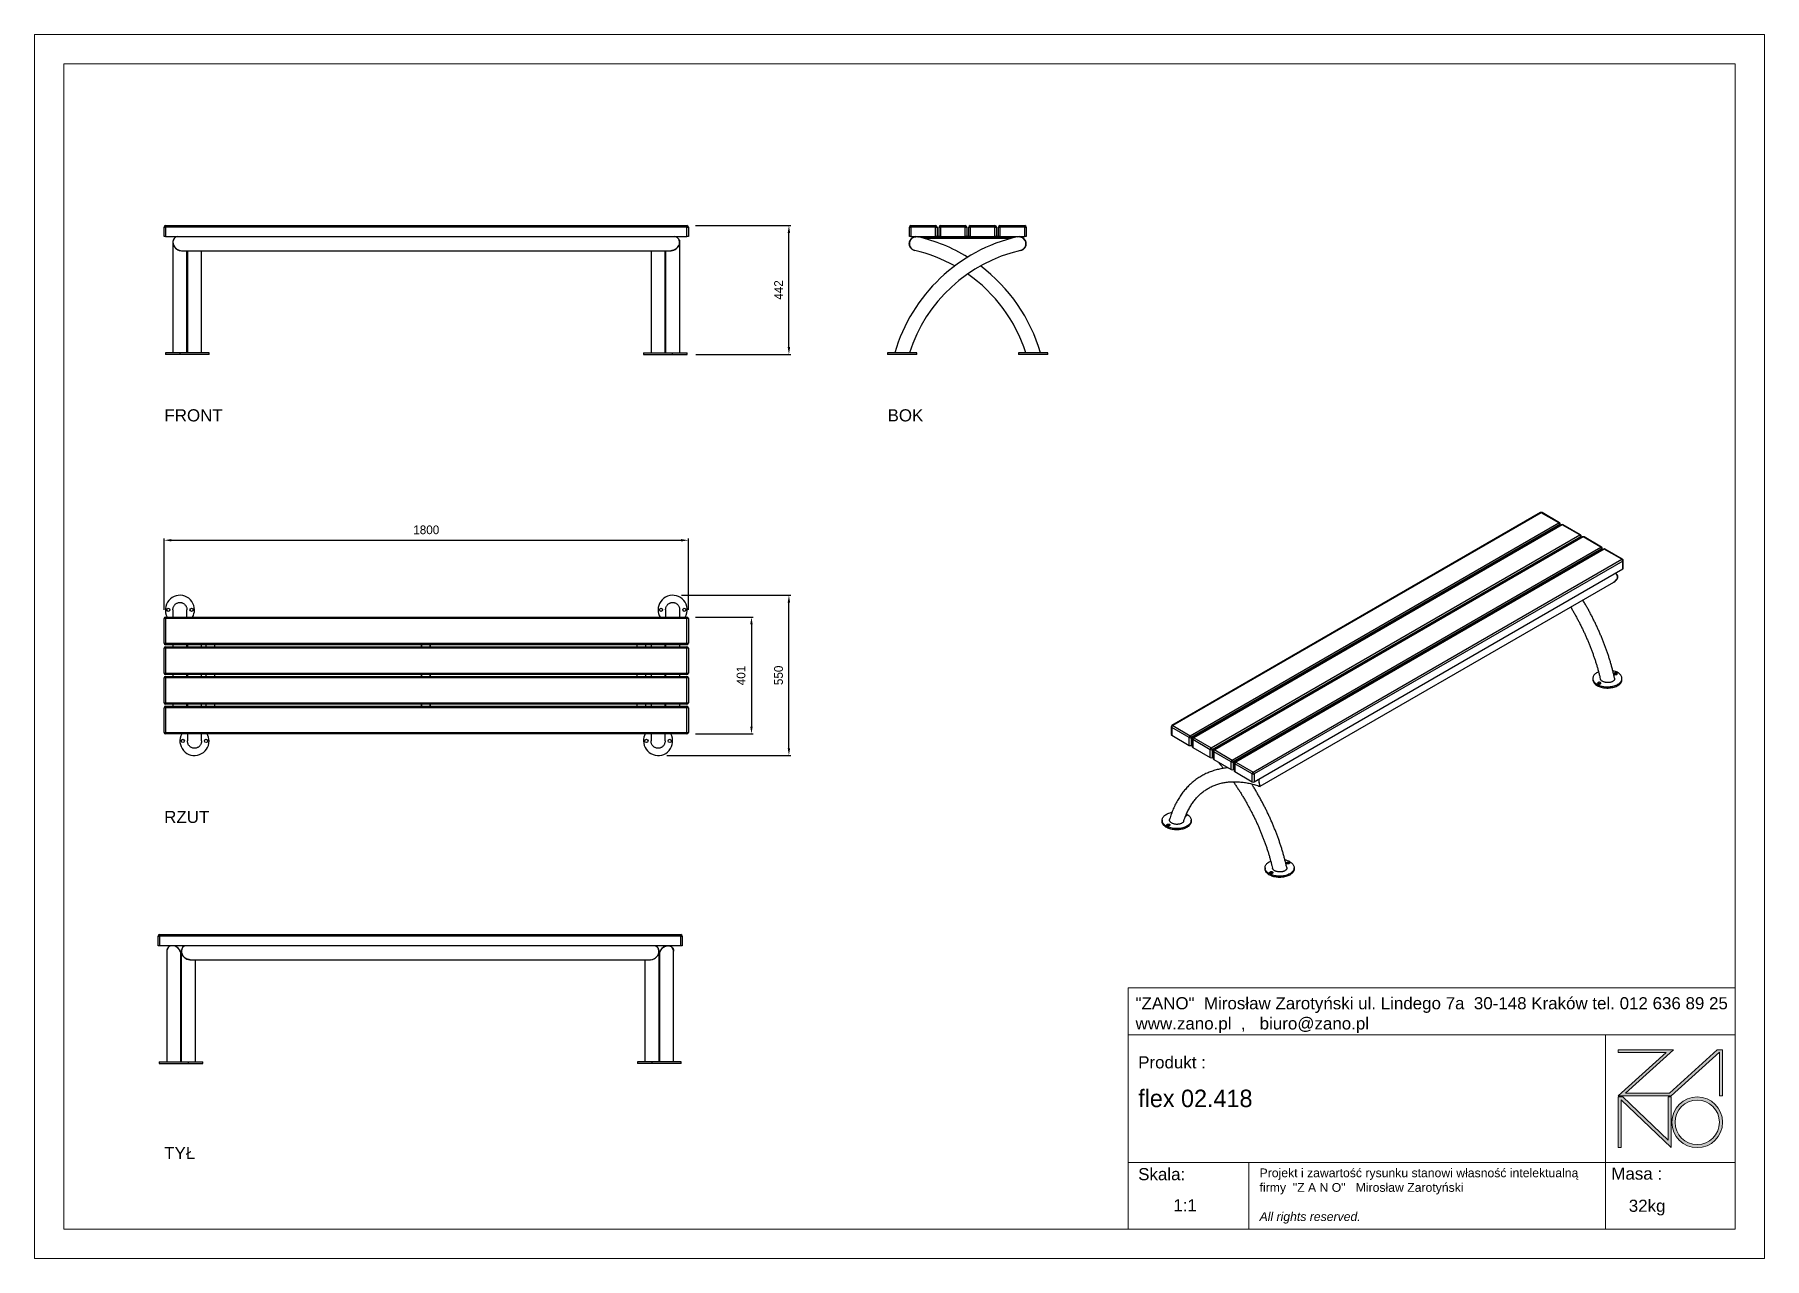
# Model space of a CAD drawing. Header units: millimetres. Extents: x 2407 to 8347, y -1852 to 2348.
import ezdxf

# ---------------------------------------------------------------- set-up
doc = ezdxf.new("R2010")
doc.units = ezdxf.units.MM
doc.header["$PDSIZE"] = -1
doc.layers.add('tabelka', color=155, linetype='Continuous')
doc.layers.add('WYMIAR', color=96, linetype='Continuous')
doc.dimstyles.new('1-1', dxfattribs={"dimtxt": 30, "dimasz": 25, "dimexe": 6.25, "dimexo": 30, "dimgap": 20.625, "dimtad": 1, "dimdec": 1, "dimtxsty": 'Standard', "dimcen": 0, "dimclrd": 2, "dimclre": 2, "dimclrt": 2, "dimadec": 0, "dimazin": 0, "dimtfac": 1, "dimtdec": 1, "dimtmove": 0, "dimatfit": 3, "dimfxl": 0, "dimarcsym": 0})

msp = doc.modelspace()

# ---------------------------------------------------------------- texts
at = {"layer": 'WYMIAR', "char_height": 41.5951, "width": 196.5247, "attachment_point": 1}
for s, insert in [('{\\f@Arial Unicode MS|b0|i0|c238|p34;FRONT}', (2852.36, 1062.04)), ('{\\f@Arial Unicode MS|b0|i0|c238|p34;BOK}', (5335.53, 1062.04)), ('{\\f@Arial Unicode MS|b0|i0|c238|p34;RZUT}', (2851.5, -316.27)), ('{\\f@Arial Unicode MS|b0|i0|c238|p34;TYŁ}', (2851.5, -1469.58))]:
    msp.add_mtext(s, dxfattribs=dict(at, insert=insert))

# ---------------------------------------------------------------- blocks, each defined once
blk = doc.blocks.new('zano')
at = {"layer": 'Defpoints', "lineweight": 5}
for points in [[(6270.2, 3716.2), (6270.2, 3707.4), (6434.8, 3707.4), (6270.2, 3558.4), (6452.4, 3558.4), (6617.9, 3708.2), (6617.9, 3558.4), (6628.6, 3558.4), (6628.6, 3716.2), (6610.7, 3716.2), (6446.1, 3567.2), (6295.4, 3567.2), (6459.9, 3716.2), (6270.2, 3716.2), (6270.2, 3707.4)], [(6270.2, 3554.4), (6286.2, 3554.4), (6441.7, 3405.6), (6441.7, 3554.4), (6452.4, 3554.4), (6452.4, 3380.5), (6281, 3544.6), (6281, 3380.5), (6270.2, 3380.5)]]:
    blk.add_hatch(color=251, dxfattribs=at).paths.add_polyline_path(points)
h = blk.add_hatch(color=251, dxfattribs=at)
h.paths.add_polyline_path([(6454.7, 3467.4, 1), (6628.6, 3467.4, 1)])
h.paths.add_polyline_path([(6617.9, 3467.4, -1), (6465.4, 3467.4, -1)], flags=16)
at = {"layer": 'Defpoints', "color": 251, "lineweight": 5}
blk.add_lwpolyline([(6434.8, 3707.4), (6270.2, 3558.4), (6452.4, 3558.4), (6617.9, 3708.2), (6617.9, 3558.4), (6628.6, 3558.4), (6628.6, 3716.2), (6610.7, 3716.2), (6446.1, 3567.2), (6295.4, 3567.2), (6459.9, 3716.2), (6270.2, 3716.2), (6270.2, 3707.4), (6432.1, 3707.4)], dxfattribs=at)
for points in [[(6270.2, 3716.2), (6270.2, 3707.4), (6434.8, 3707.4), (6270.2, 3558.4), (6452.4, 3558.4), (6617.9, 3708.2), (6617.9, 3558.4), (6628.6, 3558.4), (6628.6, 3716.2), (6610.7, 3716.2), (6446.1, 3567.2), (6295.4, 3567.2), (6459.9, 3716.2), (6270.2, 3716.2), (6270.2, 3707.4)], [(6270.2, 3554.4), (6286.2, 3554.4), (6441.7, 3405.6), (6441.7, 3554.4), (6452.4, 3554.4), (6452.4, 3380.5), (6281, 3544.6), (6281, 3380.5), (6270.2, 3380.5)]]:
    blk.add_lwpolyline(points, close=True, dxfattribs=at)
for radius in [87, 76.3]:
    blk.add_circle((6541.7, 3467.4), radius, dxfattribs=at)
blk = doc.blocks.new('TABELA')
at = {"layer": 'tabelka', "lineweight": 5}
for p, q in [((4587.4, 3929.4), (6672.4, 3929.4)), ((4587.4, 3767.6), (4587.4, 3929.4)), ((4587.4, 3929.4), (6672.4, 3929.4)), ((6226.5, 3767.6), (6226.5, 3329)), ((4587.4, 3329), (6672.4, 3329)), ((5001.6, 3329), (5001.6, 3100.4)), ((6226.5, 3329), (6226.5, 3100.4))]:
    blk.add_line(p, q, dxfattribs=at)
blk.add_lwpolyline([(4587.4, 3767.6), (6672.4, 3767.6), (6672.4, 3100.4), (4587.4, 3100.4)], close=True, dxfattribs=at)
blk.add_blockref('zano', (0, 0))
at = {"layer": 'tabelka', "lineweight": 5, "attachment_point": 1}
for s, insert, char_height, width in [('{\\fArial|b0|i0|c238|p34;"ZANO"  Mirosław Zarotyński ul. Lindego 7a  30-148 Kraków tel. 012 636 89 25\\Pwww.zano.pl  ,   biuro@zano.pl}', (4613, 3896.9), 41.595, 2040.38), ('{\\fArial|b0|i0|c238|p34;Produkt : }', (4622, 3694.1), 41.595, 265.273), ('{\\fCentury Gothic|b0|i0|c238|p34;flex 02.418}', (4622, 3579.5), 60, 713.135), ('{\\fArial|b0|i0|c238|p34;Skala: }', (4622, 3310.3), 41.595, 191.675), ('{\\fArial|b0|i0|c238|p34;Masa :}', (6246.7, 3312.2), 41.595, 200.457), ('{\\fArial|b0|i0|c238|p34;1:1}', (4742.5, 3203.5), 41.595, 42.482), ('{\\fArial|b0|i0|c238|p34;32kg}', (6306.7, 3201.8), 41.595, 42.482)]:
    blk.add_mtext(s, dxfattribs=dict(at, insert=insert, char_height=char_height, width=width))
at = {"layer": 'tabelka', "color": 1, "lineweight": 5, "insert": (5038.9, 3308.9), "char_height": 30, "width": 1186.12, "attachment_point": 1}
blk.add_mtext('{\\fArial|b0|i0|c0|p34;Projekt i zawartość rysunku stanowi własność intelektualną firmy \\fArial|b0|i0|c238|p34; "Z A N O"   Mirosław Zarotyński\\fArial|b0|i1|c238|p34;\\P\\PAll rights reserved.}', dxfattribs=at)
blk = doc.blocks.new('front')
for p, q in [((2851.5, 1453.7), (2856.5, 1453.7)), ((2851.5, 1420.7), (2851.5, 1453.7)), ((2856.5, 1458.7), (2856.5, 1453.7)), ((2856.5, 1458.7), (4646.5, 1458.7)), ((2856.5, 1453.7), (2856.5, 1420.7)), ((4646.5, 1453.7), (2856.5, 1453.7)), ((4646.5, 1453.7), (4646.5, 1458.7)), ((4646.5, 1420.7), (4646.5, 1453.7)), ((4646.5, 1453.7), (4651.5, 1453.7)), ((4651.5, 1453.7), (4651.5, 1420.7)), ((2856.5, 1420.7), (2851.5, 1420.7)), ((2856.5, 1420.7), (4646.5, 1420.7)), ((2881.4, 1401.6), (2881.4, 1021.7)), ((2911.1, 1372.5), (4591.9, 1372.5)), ((2929.7, 1021.7), (2929.7, 1372.5)), ((2931.4, 1372.5), (2931.4, 1021.7)), ((2979.7, 1021.7), (2979.7, 1372.5)), ((4523.4, 1372.5), (4523.4, 1021.7)), ((4571.7, 1021.7), (4571.7, 1372.5)), ((4573.4, 1372.5), (4573.4, 1021.7)), ((4621.7, 1021.7), (4621.7, 1401.6)), ((4651.5, 1420.7), (4646.5, 1420.7)), ((2855.5, 1021.7), (2855.5, 1016.7)), ((2905.5, 1021.7), (2855.5, 1021.7)), ((2905.5, 1016.7), (2855.5, 1016.7)), ((2905.5, 1021.7), (2905.5, 1016.7)), ((3005.5, 1021.7), (2905.5, 1021.7)), ((3005.5, 1016.7), (2905.5, 1016.7)), ((3005.5, 1016.7), (3005.5, 1021.7)), ((4497.5, 1021.7), (4497.5, 1016.7)), ((4497.5, 1021.7), (4597.5, 1021.7)), ((4497.5, 1016.7), (4597.5, 1016.7)), ((4597.5, 1016.7), (4597.5, 1021.7)), ((4597.5, 1021.7), (4647.5, 1021.7)), ((4597.5, 1016.7), (4647.5, 1016.7)), ((4647.5, 1016.7), (4647.5, 1021.7))]:
    blk.add_line(p, q)
for centre, start, end in [((2856.5, 1453.7), 90, 180), ((4646.5, 1453.7), 0, 90)]:
    blk.add_arc(centre, 5, start, end)
for centre, major_axis, start_param, end_param in [((2905.5, 1396.7), (-18.9, 18.9), 5.723022, 6.954862), ((2905.5, 1396.7), (-18.9, 18.9), 0.671677, 2.469916), ((4597.5, 1396.7), (18.9, 18.9), 3.813269, 6.843349)]:
    blk.add_ellipse(centre, major_axis=major_axis, ratio=0.794987, start_param=start_param, end_param=end_param)
for points, knots in [([(2881.8, 1406.2), (2881.8, 1406.1), (2881.8, 1405.9), (2881.7, 1405.5), (2881.6, 1405.2), (2881.6, 1404.8), (2881.5, 1404.5), (2881.5, 1404.1), (2881.4, 1403.5), (2881.4, 1402.5), (2881.3, 1401.2), (2881.4, 1399.8), (2881.5, 1398.7), (2881.7, 1397.8), (2881.8, 1397.1), (2881.9, 1396.5), (2882, 1396), (2882.1, 1395.8)], [0, 0, 0, 0, 0.036015, 0.07189, 0.107642, 0.143285, 0.178838, 0.214316, 0.249736, 0.37442, 0.498556, 0.62425, 0.750169, 0.812306, 0.874595, 0.937129, 1, 1, 1, 1]), ([(2882.2, 1407.5), (2882.1, 1407.4), (2882.1, 1407.2), (2882, 1406.9), (2881.9, 1406.6), (2881.9, 1406.4), (2881.8, 1406.2)], [0, 0, 0, 0, 0.251342, 0.5017281, 0.7512499, 1, 1, 1, 1]), ([(2882.1, 1395.8), (2882.1, 1395.7), (2882.2, 1395.4), (2882.3, 1395), (2882.4, 1394.6), (2882.5, 1394.1), (2882.6, 1393.9), (2882.7, 1393.7)], [0, 0, 0, 0, 0.198513, 0.397658, 0.597548, 0.798292, 1, 1, 1, 1]), ([(2883, 1409.9), (2883, 1409.8), (2882.9, 1409.6), (2882.7, 1409.2), (2882.6, 1408.9), (2882.5, 1408.6), (2882.4, 1408.2), (2882.3, 1407.9), (2882.2, 1407.6), (2882.2, 1407.5)], [0, 0, 0, 0, 0.144962, 0.289125, 0.432547, 0.575286, 0.717401, 0.858952, 1, 1, 1, 1]), ([(2882.7, 1393.7), (2882.7, 1393.6), (2882.8, 1393.3), (2883, 1392.9), (2883.1, 1392.4), (2883.3, 1392), (2883.5, 1391.6), (2883.7, 1391.2), (2884, 1390.4), (2884.5, 1389.3), (2885.3, 1388), (2886.1, 1386.7), (2887, 1385.4), (2887.9, 1384.3), (2888.8, 1383.1), (2889.8, 1382.1), (2890.8, 1381.1), (2891.9, 1380.2), (2892.8, 1379.4), (2893.7, 1378.7), (2894.6, 1378), (2895.5, 1377.5), (2896.4, 1376.9), (2897, 1376.5), (2897.3, 1376.4)], [0, 0, 0, 0, 0.017653, 0.0353801, 0.053191, 0.0710952, 0.0891024, 0.1072217, 0.1254623, 0.1876922, 0.2512924, 0.3130396, 0.376157, 0.4379071, 0.5009568, 0.563142, 0.6265193, 0.6882938, 0.7510925, 0.7999227, 0.8491815, 0.8989167, 0.9491745, 1, 1, 1, 1]), ([(2897.3, 1376.4), (2897.4, 1376.3), (2897.6, 1376.2), (2898, 1375.9), (2898.4, 1375.7), (2898.9, 1375.5), (2899.1, 1375.4), (2899.3, 1375.3)], [0, 0, 0, 0, 0.1988, 0.398169, 0.598138, 0.798738, 1, 1, 1, 1]), ([(2899.3, 1375.3), (2899.4, 1375.3), (2899.8, 1375.1), (2900.2, 1374.9), (2900.8, 1374.7), (2901.3, 1374.5), (2901.8, 1374.3), (2902.3, 1374.1), (2902.8, 1373.9), (2903.4, 1373.7), (2904.3, 1373.5), (2905.3, 1373.2), (2906.3, 1373), (2907, 1372.9), (2907.3, 1372.8)], [0, 0, 0, 0, 0.062145, 0.124389, 0.186745, 0.249226, 0.311847, 0.37462, 0.437559, 0.500677, 0.625519, 0.750287, 0.87508, 1, 1, 1, 1]), ([(4595.7, 1372.8), (4594.8, 1372.7), (4593.4, 1372.5), (4591.9, 1372.5), (4591.3, 1372.5)], [0, 0, 0, 0, 0.582735, 1, 1, 1, 1]), ([(4603.8, 1375.3), (4603.6, 1375.3), (4603.3, 1375.1), (4602.7, 1374.9), (4602.2, 1374.6), (4601.6, 1374.4), (4601, 1374.2), (4600.4, 1374), (4599.6, 1373.7), (4598.7, 1373.4), (4597.6, 1373.2), (4596.5, 1373), (4595.9, 1372.9), (4595.7, 1372.8)], [0, 0, 0, 0, 0.0613958, 0.1261679, 0.1943162, 0.2658408, 0.3407422, 0.4190206, 0.5006768, 0.6148988, 0.7749259, 0.9062459, 1, 1, 1, 1]), ([(4605.8, 1376.4), (4605.6, 1376.3), (4605.3, 1376.1), (4604.8, 1375.8), (4604.3, 1375.6), (4603.9, 1375.4), (4603.8, 1375.3)], [0, 0, 0, 0, 0.240198, 0.486929, 0.740195, 1, 1, 1, 1]), ([(4620.3, 1393.7), (4620.3, 1393.6), (4620.2, 1393.3), (4620.1, 1392.9), (4619.9, 1392.5), (4619.7, 1392.1), (4619.6, 1391.6), (4619.4, 1391.2), (4619.2, 1390.8), (4619, 1390.4), (4618.8, 1390), (4618.6, 1389.6), (4618.4, 1389.2), (4618.2, 1388.8), (4617.9, 1388.4), (4617.5, 1387.7), (4616.9, 1386.7), (4616.1, 1385.5), (4615.1, 1384.3), (4613.9, 1382.8), (4612.2, 1381.1), (4610.6, 1379.7), (4609.3, 1378.7), (4608.5, 1378.1), (4607.6, 1377.5), (4606.7, 1376.9), (4606.1, 1376.6), (4605.8, 1376.4)], [0, 0, 0, 0, 0.017099, 0.034314, 0.051649, 0.069109, 0.086696, 0.104415, 0.122269, 0.140262, 0.158398, 0.176679, 0.19511, 0.213693, 0.232431, 0.251327, 0.310604, 0.37193, 0.435376, 0.501002, 0.621303, 0.751082, 0.797293, 0.845285, 0.895064, 0.946634, 1, 1, 1, 1]), ([(4620, 1409.9), (4620, 1409.8), (4620.1, 1409.6), (4620.3, 1409.2), (4620.4, 1408.9), (4620.5, 1408.6), (4620.6, 1408.2), (4620.7, 1407.9), (4620.8, 1407.6), (4620.8, 1407.5)], [0, 0, 0, 0, 0.146048, 0.29099, 0.43485, 0.577656, 0.719432, 0.860204, 1, 1, 1, 1]), ([(4620.9, 1395.8), (4620.9, 1395.7), (4620.8, 1395.4), (4620.7, 1395), (4620.6, 1394.6), (4620.5, 1394.1), (4620.4, 1393.9), (4620.3, 1393.7)], [0, 0, 0, 0, 0.198182, 0.39722, 0.597168, 0.798078, 1, 1, 1, 1]), ([(4620.8, 1407.5), (4620.9, 1407.4), (4620.9, 1407.2), (4621, 1406.9), (4621.1, 1406.6), (4621.1, 1406.4), (4621.2, 1406.2)], [0, 0, 0, 0, 0.252072, 0.502734, 0.752029, 1, 1, 1, 1]), ([(4621.2, 1406.2), (4621.2, 1406.1), (4621.2, 1405.9), (4621.3, 1405.5), (4621.4, 1405.1), (4621.4, 1404.7), (4621.5, 1404.3), (4621.5, 1403.9), (4621.6, 1403.5), (4621.6, 1403.1), (4621.6, 1402.7), (4621.6, 1402.4), (4621.7, 1402), (4621.7, 1401.6), (4621.6, 1401), (4621.6, 1400.4), (4621.6, 1399.6), (4621.5, 1398.9), (4621.4, 1398.1), (4621.3, 1397.3), (4621.1, 1396.6), (4621, 1396.1), (4620.9, 1395.8)], [0, 0, 0, 0, 0.03932, 0.078441, 0.117373, 0.156125, 0.194709, 0.233135, 0.271413, 0.309553, 0.347566, 0.385464, 0.423255, 0.460952, 0.498564, 0.569885, 0.641189, 0.712551, 0.784042, 0.855735, 0.927697, 1, 1, 1, 1])]:
    blk.add_open_spline(points, degree=3, knots=knots)
blk = doc.blocks.new('bok')
for p, q in [((5410.4, 1420.7), (5410.4, 1453.7)), ((5410.4, 1453.7), (5415.4, 1453.7)), ((5415.4, 1458.7), (5415.4, 1453.7)), ((5415.4, 1458.7), (5500.4, 1458.7)), ((5415.4, 1453.7), (5415.4, 1420.7)), ((5500.4, 1453.7), (5415.4, 1453.7)), ((5500.4, 1453.7), (5500.4, 1458.7)), ((5500.4, 1420.7), (5500.4, 1453.7)), ((5500.4, 1453.7), (5505.4, 1453.7)), ((5505.4, 1453.7), (5505.4, 1420.7)), ((5512.4, 1420.7), (5512.4, 1453.7)), ((5512.4, 1453.7), (5517.4, 1453.7)), ((5517.4, 1458.7), (5517.4, 1453.7)), ((5517.4, 1458.7), (5602.4, 1458.7)), ((5517.4, 1453.7), (5517.4, 1420.7)), ((5602.4, 1453.7), (5517.4, 1453.7)), ((5602.4, 1453.7), (5602.4, 1458.7)), ((5602.4, 1420.7), (5602.4, 1453.7)), ((5602.4, 1453.7), (5607.4, 1453.7)), ((5607.4, 1453.7), (5607.4, 1420.7)), ((5614.4, 1420.7), (5614.4, 1453.7)), ((5614.4, 1453.7), (5619.4, 1453.7)), ((5619.4, 1458.7), (5619.4, 1453.7)), ((5619.4, 1458.7), (5704.4, 1458.7)), ((5619.4, 1453.7), (5619.4, 1420.7)), ((5704.4, 1453.7), (5619.4, 1453.7)), ((5704.4, 1453.7), (5704.4, 1458.7)), ((5704.4, 1420.7), (5704.4, 1453.7)), ((5704.4, 1453.7), (5709.4, 1453.7)), ((5709.4, 1453.7), (5709.4, 1420.7)), ((5716.4, 1453.7), (5721.4, 1453.7)), ((5716.4, 1420.7), (5716.4, 1453.7)), ((5721.4, 1458.7), (5721.4, 1453.7)), ((5721.4, 1458.7), (5806.4, 1458.7)), ((5721.4, 1453.7), (5721.4, 1420.7)), ((5806.4, 1453.7), (5721.4, 1453.7)), ((5806.4, 1453.7), (5806.4, 1458.7)), ((5806.4, 1420.7), (5806.4, 1453.7)), ((5806.4, 1453.7), (5811.4, 1453.7)), ((5811.4, 1453.7), (5811.4, 1420.7)), ((5415.4, 1420.7), (5410.4, 1420.7)), ((5415.4, 1420.7), (5500.4, 1420.7)), ((5436.2, 1420.7), (5439.6, 1420.3)), ((5440, 1420.2), (5441.6, 1419.8)), ((5444.5, 1420.7), (5444.5, 1420.2)), ((5776.5, 1420.2), (5444.5, 1420.2)), ((5444.5, 1420.2), (5444.5, 1419.1)), ((5761, 1415.2), (5460, 1415.2)), ((5759.2, 1414.7), (5461.9, 1414.7)), ((5505.4, 1420.7), (5500.4, 1420.7)), ((5512.4, 1420.7), (5505.4, 1420.7)), ((5517.4, 1420.7), (5512.4, 1420.7)), ((5517.4, 1420.7), (5602.4, 1420.7)), ((5607.4, 1420.7), (5602.4, 1420.7)), ((5614.4, 1420.7), (5607.4, 1420.7)), ((5619.4, 1420.7), (5614.4, 1420.7)), ((5619.4, 1420.7), (5704.4, 1420.7)), ((5709.4, 1420.7), (5704.4, 1420.7)), ((5716.4, 1420.7), (5709.4, 1420.7)), ((5721.4, 1420.7), (5716.4, 1420.7)), ((5721.4, 1420.7), (5806.4, 1420.7)), ((5776.5, 1420.7), (5776.5, 1420.2)), ((5776.5, 1420.2), (5776.5, 1419.1)), ((5780.9, 1420.2), (5784.4, 1420.7)), ((5787.9, 1420.7), (5789, 1420.7)), ((5811.4, 1420.7), (5806.4, 1420.7)), ((5335.5, 1021.7), (5335.5, 1016.7)), ((5435.5, 1021.7), (5335.5, 1021.7)), ((5435.5, 1016.7), (5335.5, 1016.7)), ((5435.5, 1016.7), (5435.5, 1021.7)), ((5785.5, 1021.7), (5785.5, 1016.7)), ((5885.5, 1021.7), (5785.5, 1021.7)), ((5885.5, 1016.7), (5785.5, 1016.7)), ((5885.5, 1016.7), (5885.5, 1021.7))]:
    blk.add_line(p, q)
for centre, radius, start, end in [((5415.4, 1453.7), 5, 90, 180), ((5500.4, 1453.7), 5, 0, 90), ((5517.4, 1453.7), 5, 90, 180), ((5602.4, 1453.7), 5, 0, 90), ((5619.4, 1453.7), 5, 90, 180), ((5704.4, 1453.7), 5, 0, 90), ((5721.4, 1453.7), 5, 90, 180), ((5806.4, 1453.7), 5, 0, 90), ((5910.1, 862.6), 572.4, 103.03027, 163.86035), ((5434.5, 1396.7), 24.2, 96.38925, 256.96847), ((5910.1, 862.6), 524.1, 103.03113, 162.33045), ((5310.9, 862.6), 524.1, 60.82992, 76.96808), ((5434.5, 1396.7), 24.2, 76.96847, 83.61075), ((5310.9, 862.6), 572.4, 58.43433, 77.00095), ((5786.5, 1396.7), 24.2, 96.38925, 103.03153), ((5786.5, 1396.7), 24.2, 13.03153, 83.61075), ((5786.5, 1396.7), 24.1, 283.03153, 13.03153), ((5310.9, 862.6), 572.4, 16.14022, 53.08149), ((5310.9, 862.6), 524.1, 17.67106, 55.12958)]:
    blk.add_arc(centre, radius, start, end)
for points, knots in [([(5429.1, 1373.2), (5428.5, 1373.4), (5426.4, 1373.8), (5423.6, 1375), (5420.6, 1376.8), (5418.2, 1378.6), (5416.2, 1380.7), (5414.5, 1382.7), (5413.2, 1384.9), (5412.1, 1387.2), (5411.1, 1389.7), (5410.5, 1392.5), (5410.2, 1395.4), (5410.3, 1398.4), (5410.7, 1400.4), (5410.8, 1401.4)], [0, 0, 0, 0, 0.061259, 0.194262, 0.284289, 0.373959, 0.462322, 0.530846, 0.596872, 0.66387, 0.731198, 0.798519, 0.865737, 0.933068, 1, 1, 1, 1]), ([(5410.8, 1401.4), (5410.9, 1401.5), (5410.9, 1401.8), (5411, 1402.1), (5411.1, 1402.5), (5411.2, 1402.7), (5411.2, 1402.8)], [0, 0, 0, 0, 0.249288, 0.499013, 0.749232, 1, 1, 1, 1]), ([(5410.8, 1401.4), (5410.9, 1401.5), (5410.9, 1401.8), (5411, 1402.1), (5411.1, 1402.5), (5411.2, 1402.7), (5411.2, 1402.8)], [0, 0, 0, 0, 0.249689, 0.49951, 0.749577, 1, 1, 1, 1]), ([(5411.2, 1402.8), (5411.2, 1403), (5411.3, 1403.2), (5411.4, 1403.6), (5411.6, 1404.1), (5411.7, 1404.5), (5411.9, 1404.9), (5412, 1405.3), (5412.2, 1405.7), (5412.4, 1406), (5412.5, 1406.4), (5412.7, 1406.7), (5412.7, 1406.8)], [0, 0, 0, 0, 0.098997, 0.198059, 0.297246, 0.396618, 0.496233, 0.59615, 0.696428, 0.797125, 0.898297, 1, 1, 1, 1]), ([(5412.7, 1406.8), (5412.8, 1406.9), (5412.9, 1407.1), (5413, 1407.5), (5413.2, 1407.8), (5413.3, 1408), (5413.4, 1408.1)], [0, 0, 0, 0, 0.248671, 0.498169, 0.748583, 1, 1, 1, 1]), ([(5413.4, 1408.1), (5413.4, 1408.2), (5413.6, 1408.4), (5413.8, 1408.8), (5414, 1409.1), (5414.2, 1409.4), (5414.4, 1409.7), (5414.6, 1410.1), (5414.9, 1410.4), (5415.3, 1411), (5416, 1411.9), (5417, 1413), (5418, 1414.1), (5419, 1414.9), (5419.8, 1415.6), (5420.6, 1416.2), (5421.1, 1416.5), (5421.3, 1416.7)], [0, 0, 0, 0, 0.030829, 0.061769, 0.092835, 0.124037, 0.155389, 0.186902, 0.21859, 0.250463, 0.374769, 0.501631, 0.625036, 0.750884, 0.832946, 0.915947, 1, 1, 1, 1]), ([(5421.3, 1416.7), (5422.8, 1417.6), (5425.8, 1419.3), (5430, 1420.5), (5432.6, 1420.6), (5433.6, 1420.7)], [0, 0, 0, 0, 0.373562, 0.745568, 1, 1, 1, 1]), ([(5789, 1420.7), (5789.2, 1420.6), (5789.4, 1420.6), (5789.9, 1420.5), (5790.3, 1420.5), (5790.7, 1420.4), (5791, 1420.3), (5791.1, 1420.3)], [0, 0, 0, 0, 0.201125, 0.401651, 0.601614, 0.801051, 1, 1, 1, 1]), ([(5791.1, 1420.3), (5791.3, 1420.3), (5791.6, 1420.2), (5792.1, 1420.1), (5792.5, 1420), (5793, 1419.9), (5793.5, 1419.7), (5793.9, 1419.6), (5794.4, 1419.4), (5794.8, 1419.2), (5795.8, 1418.8), (5797.3, 1418.1), (5799.4, 1417), (5801.3, 1415.6), (5802.9, 1414.2), (5804.1, 1413), (5804.8, 1412.2), (5805.4, 1411.5), (5805.8, 1411), (5806.2, 1410.4), (5806.4, 1410.1), (5806.6, 1409.9)], [0, 0, 0, 0, 0.028215, 0.056291, 0.084233, 0.11205, 0.139748, 0.167335, 0.194817, 0.222204, 0.249501, 0.375923, 0.499139, 0.626142, 0.749119, 0.812365, 0.874507, 0.906309, 0.937804, 0.969023, 1, 1, 1, 1]), ([(5797.9, 1375.3), (5796.6, 1374.7), (5794.7, 1373.8), (5792.7, 1373.4), (5792, 1373.2)], [0, 0, 0, 0, 0.64626, 1, 1, 1, 1]), ([(5799.7, 1376.4), (5799.6, 1376.3), (5799.3, 1376.2), (5799, 1375.9), (5798.6, 1375.7), (5798.3, 1375.5), (5798, 1375.4), (5797.9, 1375.3)], [0, 0, 0, 0, 0.1988, 0.398169, 0.598138, 0.798738, 1, 1, 1, 1]), ([(5799.7, 1376.4), (5799.6, 1376.3), (5799.3, 1376.1), (5798.8, 1375.8), (5798.4, 1375.6), (5798, 1375.4), (5797.9, 1375.3)], [0, 0, 0, 0, 0.240198, 0.486929, 0.740195, 1, 1, 1, 1]), ([(5810.7, 1393.7), (5810.6, 1393.6), (5810.6, 1393.3), (5810.6, 1392.9), (5810.5, 1392.4), (5810.4, 1392), (5810.3, 1391.6), (5810.2, 1391.2), (5810.1, 1390.4), (5809.8, 1389.3), (5809.3, 1388), (5808.7, 1386.7), (5808.1, 1385.4), (5807.5, 1384.3), (5806.8, 1383.1), (5806, 1382.1), (5805.2, 1381.1), (5804.4, 1380.2), (5803.5, 1379.4), (5802.8, 1378.7), (5802, 1378), (5801.3, 1377.5), (5800.5, 1376.9), (5800, 1376.5), (5799.7, 1376.4)], [0, 0, 0, 0, 0.017653, 0.0353801, 0.053191, 0.0710952, 0.0891024, 0.1072217, 0.1254623, 0.1876922, 0.2512924, 0.3130396, 0.376157, 0.4379071, 0.5009568, 0.563142, 0.6265193, 0.6882938, 0.7510925, 0.7999227, 0.8491815, 0.8989167, 0.9491745, 1, 1, 1, 1]), ([(5806.6, 1409.9), (5806.6, 1409.8), (5806.8, 1409.6), (5807, 1409.2), (5807.2, 1408.9), (5807.4, 1408.6), (5807.6, 1408.2), (5807.8, 1407.9), (5807.9, 1407.6), (5808, 1407.5)], [0, 0, 0, 0, 0.144962, 0.289125, 0.432547, 0.575286, 0.717401, 0.858952, 1, 1, 1, 1]), ([(5808, 1407.5), (5808, 1407.4), (5808.1, 1407.2), (5808.3, 1406.9), (5808.5, 1406.6), (5808.6, 1406.4), (5808.6, 1406.2)], [0, 0, 0, 0, 0.251342, 0.5017281, 0.7512499, 1, 1, 1, 1]), ([(5808, 1407.5), (5808, 1407.4), (5808.1, 1407.2), (5808.3, 1406.9), (5808.5, 1406.6), (5808.6, 1406.4), (5808.6, 1406.2)], [0, 0, 0, 0, 0.252072, 0.502734, 0.752029, 1, 1, 1, 1]), ([(5808.6, 1406.2), (5808.7, 1406.1), (5808.8, 1405.9), (5808.9, 1405.5), (5809.1, 1405.2), (5809.2, 1404.8), (5809.3, 1404.5), (5809.5, 1404.1), (5809.7, 1403.5), (5810, 1402.5), (5810.3, 1401.2), (5810.5, 1399.8), (5810.7, 1398.7), (5810.7, 1397.8), (5810.8, 1397.1), (5810.8, 1396.5), (5810.8, 1396), (5810.8, 1395.8)], [0, 0, 0, 0, 0.036015, 0.07189, 0.107642, 0.143285, 0.178838, 0.214316, 0.249736, 0.37442, 0.498556, 0.62425, 0.750169, 0.812306, 0.874595, 0.937129, 1, 1, 1, 1]), ([(5810.8, 1395.8), (5810.8, 1395.7), (5810.8, 1395.4), (5810.8, 1395), (5810.7, 1394.6), (5810.7, 1394.1), (5810.7, 1393.9), (5810.7, 1393.7)], [0, 0, 0, 0, 0.198513, 0.397658, 0.597548, 0.798292, 1, 1, 1, 1]), ([(5810.8, 1395.8), (5810.8, 1395.7), (5810.8, 1395.4), (5810.8, 1395), (5810.7, 1394.6), (5810.7, 1394.1), (5810.7, 1393.9), (5810.7, 1393.7)], [0, 0, 0, 0, 0.198182, 0.39722, 0.597168, 0.798078, 1, 1, 1, 1])]:
    blk.add_open_spline(points, degree=3, knots=knots)
blk = doc.blocks.new('rzut')
for p, q in [((2856.5, 309.4), (2851.5, 309.4)), ((2851.5, 224.4), (2851.5, 309.4)), ((2856.5, 314.4), (2856.5, 309.4)), ((2856.5, 314.4), (4646.5, 314.4)), ((4646.5, 309.4), (2856.5, 309.4)), ((2856.5, 309.4), (2856.5, 224.4)), ((2881.4, 339.3), (2881.4, 314.4)), ((2929.7, 314.4), (2929.7, 339.3)), ((4573.4, 339.3), (4573.4, 314.4)), ((4621.7, 314.4), (4621.7, 339.3)), ((4646.5, 309.4), (4646.5, 314.4)), ((4651.5, 309.4), (4646.5, 309.4)), ((4646.5, 224.4), (4646.5, 309.4)), ((4651.5, 309.4), (4651.5, 224.4)), ((2851.5, 224.4), (2856.5, 224.4)), ((2851.5, 122.4), (2851.5, 207.4)), ((2856.5, 207.4), (2851.5, 207.4)), ((2856.5, 224.4), (4646.5, 224.4)), ((2856.5, 224.4), (2856.5, 219.4)), ((4646.5, 219.4), (2856.5, 219.4)), ((2856.5, 212.4), (2856.5, 207.4)), ((2856.5, 212.4), (4646.5, 212.4)), ((2856.5, 207.4), (2856.5, 122.4)), ((4646.5, 207.4), (2856.5, 207.4)), ((2881.4, 219.4), (2881.4, 212.4)), ((2929.7, 212.4), (2929.7, 219.4)), ((2931.4, 219.4), (2931.4, 212.4)), ((2979.7, 212.4), (2979.7, 219.4)), ((2995.5, 212.4), (2995.5, 219.4)), ((2996, 212.4), (2996, 219.4)), ((3025, 212.4), (3025, 219.4)), ((3025.5, 212.4), (3025.5, 219.4)), ((3735.5, 212.4), (3735.5, 219.4)), ((3736, 212.4), (3736, 219.4)), ((3765, 212.4), (3765, 219.4)), ((3765.5, 212.4), (3765.5, 219.4)), ((4475.5, 212.4), (4475.5, 219.4)), ((4476, 212.4), (4476, 219.4)), ((4505, 212.4), (4505, 219.4)), ((4505.5, 212.4), (4505.5, 219.4)), ((4523.4, 219.4), (4523.4, 212.4)), ((4571.7, 212.4), (4571.7, 219.4)), ((4573.4, 219.4), (4573.4, 212.4)), ((4621.7, 212.4), (4621.7, 219.4)), ((4646.5, 224.4), (4651.5, 224.4)), ((4646.5, 219.4), (4646.5, 224.4)), ((4646.5, 207.4), (4646.5, 212.4)), ((4651.5, 207.4), (4646.5, 207.4)), ((4646.5, 122.4), (4646.5, 207.4)), ((4651.5, 207.4), (4651.5, 122.4)), ((2851.5, 122.4), (2856.5, 122.4)), ((2856.5, 122.4), (4646.5, 122.4)), ((2856.5, 122.4), (2856.5, 117.4)), ((4646.5, 122.4), (4651.5, 122.4)), ((4646.5, 117.4), (4646.5, 122.4)), ((2856.5, 105.4), (2851.5, 105.4)), ((2851.5, 20.4), (2851.5, 105.4)), ((4646.5, 117.4), (2856.5, 117.4)), ((2856.5, 110.4), (2856.5, 105.4)), ((2856.5, 110.4), (4646.5, 110.4)), ((4646.5, 105.4), (2856.5, 105.4)), ((2856.5, 105.4), (2856.5, 20.4)), ((2881.4, 117.4), (2881.4, 110.4)), ((2929.7, 110.4), (2929.7, 117.4)), ((2931.4, 117.4), (2931.4, 110.4)), ((2979.7, 110.4), (2979.7, 117.4)), ((2995.5, 110.4), (2995.5, 117.4)), ((2996, 110.4), (2996, 117.4)), ((3025, 110.4), (3025, 117.4)), ((3025.5, 110.4), (3025.5, 117.4)), ((3735.5, 110.4), (3735.5, 117.4)), ((3736, 110.4), (3736, 117.4)), ((3765, 110.4), (3765, 117.4)), ((3765.5, 110.4), (3765.5, 117.4)), ((4475.5, 110.4), (4475.5, 117.4)), ((4476, 110.4), (4476, 117.4)), ((4505, 110.4), (4505, 117.4)), ((4505.5, 110.4), (4505.5, 117.4)), ((4523.4, 117.4), (4523.4, 110.4)), ((4571.7, 110.4), (4571.7, 117.4)), ((4573.4, 117.4), (4573.4, 110.4)), ((4621.7, 110.4), (4621.7, 117.4)), ((4646.5, 105.4), (4646.5, 110.4)), ((4651.5, 105.4), (4646.5, 105.4)), ((4646.5, 20.4), (4646.5, 105.4)), ((4651.5, 105.4), (4651.5, 20.4)), ((2851.5, 20.4), (2856.5, 20.4)), ((2856.5, 3.4), (2851.5, 3.4)), ((2851.5, -81.6), (2851.5, 3.4)), ((2856.5, 20.4), (4646.5, 20.4)), ((2856.5, 20.4), (2856.5, 15.4)), ((4646.5, 15.4), (2856.5, 15.4)), ((2856.5, 8.4), (2856.5, 3.4)), ((2856.5, 8.4), (4646.5, 8.4)), ((2856.5, 3.4), (2856.5, -81.6)), ((4646.5, 3.4), (2856.5, 3.4)), ((2881.4, 15.4), (2881.4, 8.4)), ((2929.7, 8.4), (2929.7, 15.4)), ((2931.4, 15.4), (2931.4, 8.4)), ((2979.7, 8.4), (2979.7, 15.4)), ((2995.5, 8.4), (2995.5, 15.4)), ((2996, 8.4), (2996, 15.4)), ((3025, 8.4), (3025, 15.4)), ((3025.5, 8.4), (3025.5, 15.4)), ((3735.5, 8.4), (3735.5, 15.4)), ((3736, 8.4), (3736, 15.4)), ((3765, 8.4), (3765, 15.4)), ((3765.5, 8.4), (3765.5, 15.4)), ((4475.5, 8.4), (4475.5, 15.4)), ((4476, 8.4), (4476, 15.4)), ((4505, 8.4), (4505, 15.4)), ((4505.5, 8.4), (4505.5, 15.4)), ((4523.4, 15.4), (4523.4, 8.4)), ((4571.7, 8.4), (4571.7, 15.4)), ((4573.4, 15.4), (4573.4, 8.4)), ((4621.7, 8.4), (4621.7, 15.4)), ((4646.5, 20.4), (4651.5, 20.4)), ((4646.5, 15.4), (4646.5, 20.4)), ((4646.5, 3.4), (4646.5, 8.4)), ((4646.5, -81.6), (4646.5, 3.4)), ((4651.5, 3.4), (4646.5, 3.4)), ((4651.5, 3.4), (4651.5, -81.6)), ((2851.5, -81.6), (2856.5, -81.6)), ((2856.5, -81.6), (4646.5, -81.6)), ((2856.5, -81.6), (2856.5, -86.6)), ((4646.5, -86.6), (2856.5, -86.6)), ((2931.4, -86.6), (2931.4, -110.7)), ((2979.7, -110.7), (2979.7, -86.6)), ((4523.4, -86.6), (4523.4, -110.7)), ((4571.7, -110.7), (4571.7, -86.6)), ((4646.5, -81.6), (4651.5, -81.6)), ((4646.5, -86.6), (4646.5, -81.6))]:
    blk.add_line(p, q)
for centre in [(2865.5, 339.3), (2945.5, 339.3), (4557.5, 339.3), (4637.5, 339.3), (2915.5, -110.7), (2995.5, -110.7), (4507.5, -110.7), (4587.5, -110.7)]:
    blk.add_circle(centre, 5.5)
for centre, radius, start, end in [((2905.5, 339.3), 50, 0, 209.80172), ((4597.5, 339.3), 50, 330.19828, 180), ((2856.5, 309.4), 5, 90, 180), ((2905.5, 339.3), 50, 330.19828, 0), ((4597.5, 339.3), 50, 180, 209.80172), ((4646.5, 309.4), 5, 0, 90), ((2856.5, 224.4), 5, 180, 270), ((2856.5, 207.4), 5, 90, 180), ((4646.5, 224.4), 5, 270, 0), ((4646.5, 207.4), 5, 0, 90), ((2856.5, 122.4), 5, 180, 270), ((4646.5, 122.4), 5, 270, 0), ((2856.5, 105.4), 5, 90, 180), ((4646.5, 105.4), 5, 0, 90), ((2856.5, 20.4), 5, 180, 270), ((2856.5, 3.4), 5, 90, 180), ((4646.5, 20.4), 5, 270, 0), ((4646.5, 3.4), 5, 0, 90), ((2856.5, -81.6), 5, 180, 270), ((2955.5, -110.7), 50, 151.11848, 0), ((2955.5, -110.7), 50, 0, 28.88152), ((4547.5, -110.7), 50, 180, 28.88152), ((4547.5, -110.7), 50, 151.11848, 180), ((4646.5, -81.6), 5, 270, 0)]:
    blk.add_arc(centre, radius, start, end)
for points, knots in [([(2881.4, 339.2), (2881.4, 340.4), (2881.5, 343.2), (2882.5, 347.3), (2884.2, 351.4), (2886.5, 355.1), (2889.5, 358.3), (2892.9, 360.9), (2896.6, 362.8), (2900.5, 364), (2904.5, 364.6), (2908.5, 364.4), (2912.4, 363.5), (2916.2, 362), (2918.5, 360.5), (2919.7, 359.7)], [0, 0, 0, 0, 0.068776, 0.151804, 0.232385, 0.315428, 0.393777, 0.47459, 0.549751, 0.627255, 0.699753, 0.774425, 0.845781, 0.919175, 1, 1, 1, 1]), ([(2919.7, 359.7), (2920.8, 358.8), (2922.9, 357), (2925.5, 353.6), (2927.5, 349.9), (2928.9, 345.9), (2929.6, 342.3), (2929.6, 340), (2929.6, 339.1)], [0, 0, 0, 0, 0.175203, 0.355628, 0.53078, 0.710732, 0.891082, 1, 1, 1, 1]), ([(4573.4, 339.2), (4573.4, 340.4), (4573.5, 343.2), (4574.5, 347.3), (4576.2, 351.4), (4578.5, 355.1), (4581.5, 358.3), (4584.9, 360.9), (4588.6, 362.8), (4592.5, 364), (4596.5, 364.6), (4600.5, 364.4), (4604.4, 363.5), (4608.2, 362), (4610.5, 360.5), (4611.7, 359.7)], [0, 0, 0, 0, 0.0687758, 0.1518044, 0.2323845, 0.3154279, 0.3937772, 0.4745901, 0.5497513, 0.6272549, 0.699753, 0.774425, 0.8457811, 0.9191749, 1, 1, 1, 1]), ([(4611.7, 359.7), (4612.8, 358.8), (4614.9, 357), (4617.5, 353.6), (4619.5, 349.9), (4620.9, 345.9), (4621.6, 342.3), (4621.6, 340), (4621.6, 339.1)], [0, 0, 0, 0, 0.175203, 0.355628, 0.53078, 0.710732, 0.891082, 1, 1, 1, 1]), ([(2979.6, -110.6), (2979.6, -111.5), (2979.6, -113.9), (2978.8, -117.7), (2977.3, -121.9), (2975.1, -125.7), (2972.3, -129), (2969, -131.8), (2965.3, -133.9), (2961.4, -135.3), (2957.4, -135.9), (2953.4, -135.9), (2949.5, -135.2), (2945.8, -133.9), (2942.4, -132), (2939.3, -129.5), (2936.5, -126.5), (2934.3, -123.1), (2932.6, -119.2), (2931.7, -115.1), (2931.2, -112.2), (2931.4, -110.6), (2931.4, -110.6)], [0, 0, 0, 0, 0.034412, 0.092071, 0.148234, 0.206106, 0.260861, 0.317336, 0.369896, 0.424099, 0.474717, 0.526861, 0.57654, 0.627645, 0.677635, 0.729002, 0.780388, 0.833157, 0.886559, 0.941406, 0.99673, 1, 1, 1, 1]), ([(4571.6, -110.6), (4571.6, -111.5), (4571.6, -113.9), (4570.8, -117.7), (4569.3, -121.9), (4567.1, -125.7), (4564.3, -129), (4561, -131.8), (4557.3, -133.9), (4553.4, -135.3), (4549.4, -135.9), (4545.4, -135.9), (4541.5, -135.2), (4537.8, -133.9), (4534.4, -132), (4531.3, -129.5), (4528.5, -126.5), (4526.3, -123.1), (4524.6, -119.2), (4523.7, -115.1), (4523.2, -112.2), (4523.4, -110.6), (4523.4, -110.6)], [0, 0, 0, 0, 0.034414, 0.092072, 0.148236, 0.206107, 0.260862, 0.317337, 0.369897, 0.4241, 0.474718, 0.526862, 0.576541, 0.627647, 0.677636, 0.729003, 0.780389, 0.833158, 0.88656, 0.941407, 0.996731, 1, 1, 1, 1])]:
    blk.add_open_spline(points, degree=3, knots=knots)
blk = doc.blocks.new('tyl')
for p, q in [((2830.6, -745.9), (2835.6, -745.9)), ((2830.6, -778.9), (2830.6, -745.9)), ((2835.6, -740.9), (2835.6, -745.9)), ((2835.6, -740.9), (4625.6, -740.9)), ((2835.6, -745.9), (2835.6, -778.9)), ((4625.6, -745.9), (2835.6, -745.9)), ((4625.6, -745.9), (4625.6, -740.9)), ((4625.6, -778.9), (4625.6, -745.9)), ((4625.6, -745.9), (4630.6, -745.9)), ((4630.6, -745.9), (4630.6, -778.9)), ((2835.6, -778.9), (2830.6, -778.9)), ((4625.6, -778.9), (2835.6, -778.9)), ((2860.5, -798), (2860.5, -1177.9)), ((2877.1, -778.9), (2876.8, -778.9)), ((2896.7, -785.4), (2895.6, -784.5)), ((2908.8, -1177.9), (2908.8, -808.8)), ((2908.8, -827), (2910.4, -827)), ((2910.4, -798), (2910.4, -1177.9)), ((2940.2, -827), (4521, -827)), ((2958.8, -1177.9), (2958.8, -827)), ((4502.5, -827), (4502.5, -1177.9)), ((4550.7, -1177.9), (4550.7, -798)), ((4550.7, -827), (4552.5, -827)), ((4552.5, -808.8), (4552.5, -1177.9)), ((4574.4, -780), (4575.2, -779.7)), ((4576.6, -779.4), (4579.9, -778.9)), ((4583.4, -778.9), (4584.4, -778.9)), ((4600.8, -1177.9), (4600.8, -798)), ((4630.6, -778.9), (4625.6, -778.9)), ((2834.6, -1177.9), (2834.6, -1182.9)), ((2834.6, -1177.9), (2934.6, -1177.9)), ((2834.6, -1182.9), (2934.6, -1182.9)), ((2934.6, -1182.9), (2934.6, -1177.9)), ((2934.6, -1177.9), (2984.6, -1177.9)), ((2934.6, -1182.9), (2984.6, -1182.9)), ((2984.6, -1182.9), (2984.6, -1177.9)), ((4476.6, -1177.9), (4476.6, -1182.9)), ((4526.6, -1177.9), (4476.6, -1177.9)), ((4526.6, -1182.9), (4476.6, -1182.9)), ((4526.6, -1177.9), (4526.6, -1182.9)), ((4626.6, -1177.9), (4526.6, -1177.9)), ((4626.6, -1182.9), (4526.6, -1182.9)), ((4626.6, -1182.9), (4626.6, -1177.9))]:
    blk.add_line(p, q)
for centre, start, end in [((2835.6, -745.9), 90, 180), ((4625.6, -745.9), 0, 90)]:
    blk.add_arc(centre, 5, start, end)
for centre, major_axis, start_param, end_param in [((2884.6, -802.9), (18.9, -18.9), 2.581429, 3.824281), ((2884.6, -802.9), (18.9, -18.9), 0.671677, 2.358403), ((2884.6, -802.9), (18.9, -18.9), 0.660664, 0.671677), ((2934.6, -802.9), (18.9, -18.9), 2.581429, 3.813269), ((2934.6, -802.9), (18.9, -18.9), 3.813269, 5.611509), ((4526.6, -802.9), (18.9, 18.9), 3.813269, 6.843349), ((4576.6, -802.9), (18.9, 18.9), 0.786315, 2.480928), ((4576.6, -802.9), (18.9, 18.9), 5.611509, 6.843349), ((4576.6, -802.9), (18.9, 18.9), 5.59659, 5.611509)]:
    blk.add_ellipse(centre, major_axis=major_axis, ratio=0.794987, start_param=start_param, end_param=end_param)
for points, knots in [([(2860.9, -793.3), (2860.8, -794.2), (2860.5, -795.7), (2860.5, -797.4), (2860.5, -798.1)], [0, 0, 0, 0, 0.535892, 1, 1, 1, 1]), ([(2861.3, -792.1), (2861.2, -792.2), (2861.2, -792.4), (2861.1, -792.7), (2861, -793), (2861, -793.2), (2860.9, -793.3)], [0, 0, 0, 0, 0.252072, 0.502734, 0.752029, 1, 1, 1, 1]), ([(2862.1, -789.7), (2862.1, -789.8), (2862, -790), (2861.8, -790.4), (2861.7, -790.7), (2861.6, -791), (2861.5, -791.4), (2861.4, -791.7), (2861.3, -791.9), (2861.3, -792.1)], [0, 0, 0, 0, 0.146048, 0.29099, 0.43485, 0.577656, 0.719432, 0.860204, 1, 1, 1, 1]), ([(2874.8, -779.3), (2874.7, -779.3), (2874.4, -779.4), (2874, -779.5), (2873.6, -779.6), (2873.2, -779.7), (2872.8, -779.8), (2872.4, -779.9), (2872.1, -780.1), (2871.7, -780.2), (2871.4, -780.4), (2870.5, -780.8), (2869.2, -781.4), (2867.5, -782.6), (2865.9, -784), (2864.8, -785.3), (2864.1, -786.2), (2863.7, -786.8), (2863.3, -787.3), (2863, -787.9), (2862.7, -788.5), (2862.4, -789.1), (2862.2, -789.5), (2862.1, -789.7)], [0, 0, 0, 0, 0.026659, 0.052938, 0.078835, 0.104352, 0.129489, 0.154247, 0.178627, 0.202628, 0.226252, 0.249499, 0.378581, 0.499134, 0.628195, 0.749111, 0.786847, 0.823925, 0.86036, 0.896168, 0.931366, 0.96597, 1, 1, 1, 1]), ([(2876.8, -778.9), (2876.6, -778.9), (2876.4, -779), (2876, -779), (2875.6, -779.1), (2875.2, -779.2), (2874.9, -779.2), (2874.8, -779.3)], [0, 0, 0, 0, 0.2072565, 0.4108826, 0.6108803, 0.8072519, 1, 1, 1, 1]), ([(2902, -790.7), (2901.9, -790.6), (2901.7, -790.4), (2901.4, -790), (2901.1, -789.6), (2900.8, -789.3), (2900.4, -788.9), (2900.1, -788.6), (2899.8, -788.2), (2899.3, -787.7), (2898.8, -787.2), (2898.1, -786.6), (2897.4, -786), (2896.9, -785.6), (2896.7, -785.4)], [0, 0, 0, 0, 0.05978, 0.12034, 0.181682, 0.243811, 0.30673, 0.370443, 0.434953, 0.500262, 0.620196, 0.743454, 0.87005, 1, 1, 1, 1]), ([(2906.3, -797.9), (2906.2, -797.7), (2906.1, -797.5), (2905.9, -797), (2905.7, -796.6), (2905.5, -796.2), (2905.3, -795.8), (2905.1, -795.4), (2904.8, -794.9), (2904.6, -794.5), (2904.2, -794), (2903.8, -793.2), (2903.2, -792.4), (2902.6, -791.5), (2902.2, -791), (2902, -790.7)], [0, 0, 0, 0, 0.0531395, 0.106837, 0.1611008, 0.2159389, 0.271359, 0.3273689, 0.3839758, 0.441187, 0.4990095, 0.6195701, 0.7432209, 0.8700144, 1, 1, 1, 1]), ([(2907, -799.7), (2907, -799.6), (2906.9, -799.3), (2906.8, -799), (2906.6, -798.6), (2906.5, -798.2), (2906.4, -798), (2906.3, -797.9)], [0, 0, 0, 0, 0.196844, 0.39524, 0.595214, 0.796792, 1, 1, 1, 1]), ([(2910.4, -798.2), (2910.4, -798), (2910.4, -797.8), (2910.5, -797.5), (2910.5, -797.1), (2910.5, -796.9), (2910.5, -796.7)], [0, 0, 0, 0, 0.249288, 0.499013, 0.749232, 1, 1, 1, 1]), ([(2910.5, -796.7), (2910.5, -796.6), (2910.5, -796.3), (2910.5, -795.9), (2910.6, -795.5), (2910.6, -795.1), (2910.7, -794.7), (2910.7, -794.3), (2910.8, -793.9), (2910.9, -793.5), (2911, -793.1), (2911, -792.9), (2911.1, -792.7)], [0, 0, 0, 0, 0.097974, 0.196322, 0.295073, 0.394256, 0.493899, 0.594031, 0.694679, 0.795872, 0.897636, 1, 1, 1, 1]), ([(2936.9, -826.8), (2936.8, -826.8), (2936.5, -826.8), (2935.9, -826.7), (2935.3, -826.6), (2934.5, -826.4), (2933.5, -826.2), (2932.5, -825.9), (2931.6, -825.6), (2930.2, -825.1), (2928.6, -824.4), (2925.9, -823), (2922.8, -821), (2919.7, -818.3), (2917.4, -815.9), (2915.8, -813.8), (2914.3, -811.5), (2913, -809.1), (2911.9, -806.5), (2911.3, -804.4), (2911, -803), (2910.8, -802.2), (2910.7, -801.4), (2910.6, -800.6), (2910.5, -799.8), (2910.5, -799), (2910.5, -798.4), (2910.4, -798.2)], [0, 0, 0, 0, 0.01268, 0.028188, 0.046523, 0.067684, 0.101506, 0.125651, 0.156191, 0.183463, 0.244896, 0.299374, 0.416179, 0.532383, 0.59272, 0.649397, 0.709472, 0.766328, 0.825917, 0.883253, 0.900086, 0.916838, 0.933525, 0.950166, 0.96678, 0.983385, 1, 1, 1, 1]), ([(2911.1, -792.7), (2911.1, -792.6), (2911.2, -792.4), (2911.2, -792.1), (2911.3, -791.8), (2911.4, -791.6), (2911.4, -791.5)], [0, 0, 0, 0, 0.247847, 0.497102, 0.747806, 1, 1, 1, 1]), ([(2940.5, -827), (2940.2, -827), (2939.1, -827.1), (2937.9, -827), (2936.9, -826.8)], [0, 0, 0, 0, 0.191137, 1, 1, 1, 1]), ([(4520, -827), (4520.1, -827), (4520.8, -827.1), (4521.6, -827), (4522.3, -826.9)], [0, 0, 0, 0, 0.068464, 1, 1, 1, 1]), ([(4526.7, -826.3), (4527.3, -826.2), (4529.4, -825.8), (4532.4, -824.5), (4535.7, -822.8), (4538.4, -820.9), (4540.8, -818.9), (4542.9, -816.8), (4544.7, -814.7), (4546.4, -812.4), (4547.8, -809.9), (4549, -807.1), (4550, -804.2), (4550.6, -801.2), (4550.7, -799.2), (4550.7, -798.2)], [0, 0, 0, 0, 0.057481, 0.19102, 0.281409, 0.37144, 0.460159, 0.528958, 0.59525, 0.662518, 0.730116, 0.797708, 0.865196, 0.932799, 1, 1, 1, 1]), ([(4544, -782.9), (4542.7, -782), (4540.2, -780.3), (4537.4, -779.6), (4536.1, -779.2)], [0, 0, 0, 0, 0.511995, 1, 1, 1, 1]), ([(4549.8, -791.5), (4549.7, -791.4), (4549.7, -791.2), (4549.5, -790.8), (4549.4, -790.5), (4549.3, -790.2), (4549.2, -789.8), (4549, -789.5), (4548.9, -789.2), (4548.6, -788.6), (4548.1, -787.6), (4547.4, -786.5), (4546.6, -785.5), (4545.9, -784.7), (4545.2, -784), (4544.6, -783.4), (4544.2, -783.1), (4544, -782.9)], [0, 0, 0, 0, 0.030829, 0.061769, 0.092835, 0.124037, 0.155389, 0.186902, 0.21859, 0.250463, 0.374769, 0.501631, 0.625036, 0.750884, 0.832946, 0.915947, 1, 1, 1, 1]), ([(4550.1, -792.7), (4550.1, -792.6), (4550, -792.4), (4550, -792.1), (4549.9, -791.8), (4549.8, -791.6), (4549.8, -791.5)], [0, 0, 0, 0, 0.248671, 0.498169, 0.748583, 1, 1, 1, 1]), ([(4550.7, -796.7), (4550.7, -796.6), (4550.7, -796.3), (4550.7, -795.9), (4550.6, -795.5), (4550.6, -795.1), (4550.5, -794.7), (4550.5, -794.3), (4550.4, -793.9), (4550.3, -793.5), (4550.2, -793.1), (4550.2, -792.9), (4550.1, -792.7)], [0, 0, 0, 0, 0.098997, 0.198059, 0.297246, 0.396618, 0.496233, 0.59615, 0.696428, 0.797125, 0.898297, 1, 1, 1, 1]), ([(4550.7, -798.2), (4550.7, -798), (4550.7, -797.8), (4550.7, -797.5), (4550.7, -797.1), (4550.7, -796.9), (4550.7, -796.7)], [0, 0, 0, 0, 0.249689, 0.49951, 0.749577, 1, 1, 1, 1]), ([(4554.2, -799.7), (4554.2, -799.6), (4554.3, -799.3), (4554.4, -799), (4554.6, -798.6), (4554.7, -798.2), (4554.8, -798), (4554.9, -797.9)], [0, 0, 0, 0, 0.19814, 0.397145, 0.59708, 0.798011, 1, 1, 1, 1]), ([(4554.9, -797.9), (4555, -797.7), (4555.1, -797.4), (4555.3, -797), (4555.5, -796.6), (4555.7, -796.2), (4555.9, -795.8), (4556.2, -795.3), (4556.4, -794.9), (4556.6, -794.5), (4557, -793.9), (4557.4, -793.2), (4558, -792.4), (4558.6, -791.5), (4559, -791), (4559.2, -790.7)], [0, 0, 0, 0, 0.054223, 0.108701, 0.163455, 0.218508, 0.273881, 0.329598, 0.385677, 0.442141, 0.49901, 0.622034, 0.746418, 0.872347, 1, 1, 1, 1]), ([(4559.2, -790.7), (4559.3, -790.6), (4559.5, -790.3), (4559.8, -790), (4560.1, -789.6), (4560.5, -789.2), (4560.8, -788.9), (4561.1, -788.5), (4561.4, -788.2), (4561.9, -787.7), (4562.4, -787.2), (4563.1, -786.6), (4563.8, -786), (4564.3, -785.6), (4564.5, -785.4)], [0, 0, 0, 0, 0.061477, 0.123222, 0.185252, 0.247585, 0.310236, 0.373222, 0.436558, 0.500262, 0.623711, 0.74808, 0.873475, 1, 1, 1, 1]), ([(4564.5, -785.4), (4564.6, -785.3), (4564.9, -785.1), (4565.3, -784.8), (4565.6, -784.5), (4566, -784.2), (4566.3, -784), (4566.4, -783.9)], [0, 0, 0, 0, 0.1986284, 0.3979007, 0.5978591, 0.7985451, 1, 1, 1, 1]), ([(4566.4, -783.9), (4566.6, -783.8), (4566.8, -783.6), (4567.3, -783.4), (4567.7, -783.1), (4568.1, -782.8), (4568.6, -782.6), (4569, -782.3), (4569.4, -782.1), (4569.9, -781.8), (4570.5, -781.6), (4571.1, -781.2), (4571.9, -780.9), (4572.7, -780.5), (4573.5, -780.2), (4574.1, -780.1), (4574.4, -780)], [0, 0, 0, 0, 0.055031, 0.110175, 0.165442, 0.220847, 0.276401, 0.332117, 0.388007, 0.444083, 0.500357, 0.599845, 0.699489, 0.799354, 0.899503, 1, 1, 1, 1]), ([(4584.4, -778.9), (4584.6, -778.9), (4584.8, -779), (4585.2, -779), (4585.6, -779.1), (4586, -779.2), (4586.3, -779.2), (4586.4, -779.3)], [0, 0, 0, 0, 0.201125, 0.401651, 0.601614, 0.801051, 1, 1, 1, 1]), ([(4586.4, -779.3), (4586.5, -779.3), (4586.8, -779.4), (4587.3, -779.5), (4587.7, -779.6), (4588.1, -779.7), (4588.5, -779.9), (4589, -780), (4589.4, -780.2), (4589.8, -780.3), (4590.7, -780.7), (4592, -781.4), (4593.7, -782.6), (4595.3, -784), (4596.5, -785.4), (4597.4, -786.6), (4597.9, -787.4), (4598.3, -788.1), (4598.6, -788.6), (4598.8, -789.1), (4599, -789.5), (4599.1, -789.7)], [0, 0, 0, 0, 0.028215, 0.056291, 0.084233, 0.11205, 0.139748, 0.167335, 0.194817, 0.222204, 0.249501, 0.375923, 0.499139, 0.626142, 0.749119, 0.812365, 0.874507, 0.906309, 0.937804, 0.969023, 1, 1, 1, 1]), ([(4599.1, -789.7), (4599.1, -789.8), (4599.2, -790), (4599.4, -790.3), (4599.5, -790.7), (4599.6, -791), (4599.7, -791.4), (4599.8, -791.7), (4599.9, -791.9), (4599.9, -792.1)], [0, 0, 0, 0, 0.144962, 0.289125, 0.432547, 0.575286, 0.717401, 0.858952, 1, 1, 1, 1]), ([(4599.9, -792.1), (4600, -792.2), (4600, -792.4), (4600.1, -792.7), (4600.2, -793), (4600.2, -793.2), (4600.3, -793.3)], [0, 0, 0, 0, 0.251342, 0.5017281, 0.7512499, 1, 1, 1, 1]), ([(4600.3, -793.3), (4600.4, -794.1), (4600.7, -795.7), (4600.7, -797.4), (4600.7, -798.1)], [0, 0, 0, 0, 0.529307, 1, 1, 1, 1])]:
    blk.add_open_spline(points, degree=3, knots=knots)
blk = doc.blocks.new('izometria')
for p, q in [((7578, 707.2), (6312.2, -23.4)), ((7580.5, 707), (6314.7, -23.7)), ((6374.8, -58.4), (7640.6, 672.3)), ((7644.1, 666.2), (6378.4, -64.5)), ((7650.1, 665.6), (6384.4, -65.1)), ((7652.6, 665.4), (6386.9, -65.3)), ((7640.6, 672.3), (7580.5, 707)), ((7643.1, 672.5), (7583, 707.2)), ((7644.1, 662.1), (7644.1, 666.2)), ((7645.6, 663), (7645.6, 668.2)), ((7712.7, 630.7), (7652.6, 665.4)), ((7715.2, 630.9), (7655.1, 665.6)), ((6447, -100), (7712.7, 630.7)), ((7716.2, 624.5), (6450.5, -106.2)), ((7722.2, 624), (6456.5, -106.7)), ((7724.7, 623.7), (6459, -107)), ((7716.2, 620.5), (7716.2, 624.5)), ((7717.7, 621.4), (7717.7, 626.6)), ((7784.8, 589), (7724.7, 623.7)), ((7787.3, 589.3), (7727.2, 624)), ((6519.1, -141.7), (7784.8, 589)), ((7788.4, 582.9), (6522.6, -147.8)), ((7794.3, 582.3), (6528.6, -148.4)), ((7796.8, 582.1), (6531.1, -148.6)), ((6591.2, -183.3), (7856.9, 547.4)), ((7860.5, 541.3), (6594.8, -189.4)), ((7788.4, 578.9), (7788.4, 582.9)), ((7789.8, 579.7), (7789.8, 584.9)), ((7856.9, 547.4), (7796.8, 582.1)), ((7859.4, 547.6), (7799.3, 582.3)), ((7860.5, 514.3), (7860.5, 541.3)), ((7861.9, 516.4), (7861.9, 543.3)), ((6594.8, -216.4), (7860.5, 514.3)), ((6614.9, -232), (7829.4, 469.2)), ((7757.5, 138.2), (7757.5, 134.2)), ((7857.5, 134.2), (7857.5, 138.2)), ((6309.7, -27.8), (6309.7, -54.7)), ((6371.3, -64.5), (6311.2, -29.8)), ((6311.2, -29.8), (6311.2, -56.8)), ((6311.2, -56.8), (6371.3, -91.5)), ((6314.7, -23.7), (6374.8, -58.4)), ((6371.3, -91.5), (6371.3, -64.5)), ((6378.4, -64.5), (6378.4, -91.5)), ((6378.4, -91.5), (6381.9, -89.4)), ((6381.9, -69.4), (6381.9, -96.4)), ((6443.4, -106.2), (6383.3, -71.5)), ((6383.3, -71.5), (6383.3, -98.4)), ((6383.3, -98.4), (6443.4, -133.1)), ((6386.9, -65.3), (6447, -100)), ((6443.4, -133.1), (6443.4, -106.2)), ((6450.5, -106.2), (6450.5, -133.1)), ((6454, -111.1), (6454, -138)), ((6515.6, -147.8), (6455.5, -113.1)), ((6455.5, -113.1), (6455.5, -140)), ((6459, -107), (6519.1, -141.7)), ((6450.5, -133.1), (6454, -131.1)), ((6455.5, -140), (6515.6, -174.7)), ((6515.6, -174.7), (6515.6, -147.8)), ((6522.6, -147.8), (6522.6, -174.7)), ((6522.6, -174.7), (6526.1, -172.7)), ((6526.1, -152.7), (6526.1, -179.6)), ((6587.7, -189.4), (6527.6, -154.7)), ((6527.6, -154.7), (6527.6, -181.7)), ((6531.1, -148.6), (6591.2, -183.3)), ((6527.6, -181.7), (6587.7, -216.4)), ((6587.7, -216.4), (6587.7, -189.4)), ((6594.8, -189.4), (6594.8, -216.4)), ((6278.3, -348.3), (6278.3, -352.4)), ((6360.5, -333.8), (6360.8, -334)), ((6378.3, -352.4), (6378.3, -348.3)), ((6303.9, -366.5), (6304.2, -366.7)), ((6631.8, -511.6), (6631.8, -515.7)), ((6657.4, -529.8), (6657.8, -530)), ((6714, -497.1), (6714.3, -497.3)), ((6731.8, -515.7), (6731.8, -511.6))]:
    blk.add_line(p, q)
at = {"flags": 128}
for points in [[(7757.5, 134.2), (7757.6, 133.3), (7757.9, 130.8), (7758.5, 128.5), (7759.5, 126.1), (7760.9, 123.8), (7762.5, 121.6), (7764.5, 119.5), (7766.8, 117.4), (7769.4, 115.5), (7772.2, 113.8)], [(7776.9, 161), (7776.1, 160.7), (7772.9, 159.1), (7770, 157.3), (7767.4, 155.5), (7765.1, 153.5), (7763, 151.3), (7761.3, 149.1), (7759.8, 146.9), (7758.8, 144.5), (7758, 142.2), (7757.6, 139.8), (7757.6, 137.3), (7757.9, 134.9), (7758.5, 132.5), (7759.5, 130.2), (7760.9, 127.9), (7762.5, 125.7), (7764.5, 123.5), (7766.8, 121.5), (7769.4, 119.6), (7772.2, 117.8)], [(7772.2, 117.8), (7775.3, 116.2), (7778.6, 114.7), (7782.1, 113.4), (7785.8, 112.3), (7789.6, 111.3), (7793.6, 110.5), (7797.7, 109.9), (7801.8, 109.6), (7806, 109.4), (7810.2, 109.4), (7814.3, 109.6), (7818.5, 110.1), (7822.5, 110.7), (7826.4, 111.5), (7830.2, 112.5), (7833.9, 113.7), (7837.4, 115.1), (7840.6, 116.6), (7843.6, 118.3), (7846.4, 120.1), (7848.9, 122), (7851.1, 124.1), (7853, 126.2), (7854.6, 128.5), (7855.8, 130.8), (7856.8, 133.1), (7857.3, 135.5), (7857.5, 137.9), (7857.4, 140.4), (7856.9, 142.8), (7856.1, 145.1), (7854.9, 147.4), (7853.4, 149.7), (7851.6, 151.9), (7849.5, 154), (7847.1, 155.9), (7844.4, 157.8), (7841.4, 159.5), (7838.2, 161.1), (7834.8, 162.5), (7831.2, 163.7), (7827.4, 164.7), (7825.9, 165.1)], [(7772.2, 113.8), (7775.3, 112.1), (7778.6, 110.6), (7782.1, 109.3), (7785.8, 108.2), (7789.6, 107.2), (7793.6, 106.4), (7797.7, 105.9), (7801.8, 105.5), (7806, 105.3), (7810.2, 105.3), (7814.3, 105.6), (7818.5, 106), (7822.5, 106.6), (7826.4, 107.4), (7830.2, 108.4), (7833.9, 109.6), (7837.4, 111), (7840.6, 112.5), (7843.6, 114.2), (7846.4, 116), (7848.9, 117.9), (7851.1, 120), (7853, 122.1), (7854.6, 124.4), (7855.8, 126.7), (7856.8, 129), (7857.3, 131.4), (7857.5, 133.9), (7857.5, 134.2)], [(7775.4, 119.7), (7776.5, 119.2), (7777.8, 118.8), (7779.3, 118.7), (7780.7, 118.8), (7782, 119.2), (7783.2, 119.7), (7784, 120.3), (7784.6, 121.1), (7784.8, 121.9), (7784.6, 122.7), (7784, 123.5), (7783.2, 124.2), (7782, 124.7), (7780.7, 125), (7779.3, 125.1), (7777.8, 125), (7776.5, 124.7), (7775.4, 124.2), (7774.5, 123.5), (7774, 122.7), (7773.8, 121.9), (7774, 121.1), (7774.5, 120.3), (7775.4, 119.7)], [(7831.9, 152.3), (7833.1, 151.8), (7834.4, 151.5), (7835.8, 151.4), (7837.3, 151.5), (7838.6, 151.8), (7839.7, 152.3), (7840.6, 153), (7841.1, 153.7), (7841.3, 154.6), (7841.1, 155.4), (7840.6, 156.2), (7839.7, 156.8), (7838.6, 157.3), (7837.3, 157.6), (7835.8, 157.7), (7834.4, 157.6), (7833.1, 157.3), (7831.9, 156.8), (7831.1, 156.2), (7830.5, 155.4), (7830.3, 154.6), (7830.5, 153.7), (7831.1, 153), (7831.9, 152.3)], [(6361.9, -327), (6363.6, -327.9), (6366.5, -329.7), (6369, -331.6), (6371.3, -333.6), (6373.3, -335.8), (6375, -338), (6376.3, -340.3), (6377.3, -342.6), (6377.9, -345), (6378.3, -347.4), (6378.2, -349.8), (6377.8, -352.3), (6377.1, -354.6), (6376, -357), (6374.6, -359.2), (6372.8, -361.4), (6370.8, -363.5), (6368.4, -365.5), (6365.8, -367.4), (6362.9, -369.2), (6359.7, -370.8), (6356.4, -372.2), (6352.8, -373.5), (6349.1, -374.6), (6345.2, -375.5), (6341.2, -376.2), (6337.1, -376.7), (6333, -377.1), (6328.8, -377.2), (6324.6, -377.1), (6320.5, -376.8), (6316.4, -376.4), (6312.3, -375.7), (6308.4, -374.8), (6304.7, -373.8), (6301, -372.5), (6297.6, -371.1), (6294.4, -369.6), (6291.5, -367.9), (6288.8, -366), (6286.3, -364.1), (6284.2, -362), (6282.4, -359.8), (6280.9, -357.5), (6279.7, -355.2), (6278.9, -352.9), (6278.4, -350.5), (6278.3, -348), (6278.5, -345.6), (6279.1, -343.2), (6280, -340.9), (6281.2, -338.6), (6282.8, -336.3), (6284.7, -334.2), (6286.9, -332.1), (6289.4, -330.2), (6292.2, -328.4), (6295.2, -326.7), (6298.5, -325.2), (6301.9, -323.8), (6305.6, -322.6), (6309.4, -321.6), (6312.2, -321)], [(6378.3, -352.4), (6378.2, -353.9), (6377.8, -356.3), (6377.1, -358.7), (6376, -361.1), (6374.6, -363.3), (6372.8, -365.5), (6370.8, -367.6), (6368.4, -369.6), (6365.8, -371.5), (6362.9, -373.3), (6359.7, -374.9), (6356.4, -376.3), (6352.8, -377.6), (6349.1, -378.7), (6345.2, -379.6), (6341.2, -380.3), (6337.1, -380.8), (6333, -381.2), (6328.8, -381.3), (6324.6, -381.2), (6320.5, -380.9), (6316.4, -380.5), (6312.3, -379.8), (6308.4, -378.9), (6304.7, -377.9), (6301, -376.6), (6297.6, -375.2), (6294.4, -373.7), (6291.5, -372), (6288.8, -370.1), (6286.3, -368.1), (6284.2, -366.1), (6282.4, -363.9), (6280.9, -361.6), (6279.7, -359.3), (6278.9, -356.9), (6278.4, -354.5), (6278.3, -352.4)], [(6360.7, -329.9), (6361.3, -330.4), (6361.9, -331.2), (6362.1, -332), (6361.9, -332.8), (6361.3, -333.6), (6360.5, -334.3), (6359.3, -334.8), (6358.6, -335)], [(6359.3, -333.3), (6359.3, -333.3), (6360.5, -333.8)], [(6303.9, -362.4), (6304.8, -363.1), (6305.3, -363.8), (6305.5, -364.7), (6305.3, -365.5), (6304.8, -366.3), (6303.9, -366.9), (6302.7, -367.4), (6301.4, -367.7), (6300, -367.8), (6298.6, -367.7), (6297.2, -367.4), (6296.1, -366.9), (6295.2, -366.3), (6294.7, -365.5), (6294.5, -364.7), (6294.7, -363.8), (6295.2, -363.1), (6296.1, -362.4), (6297.2, -361.9), (6298.6, -361.6), (6300, -361.5), (6301.4, -361.6), (6302.7, -361.9), (6303.9, -362.4)], [(6717.2, -491.2), (6720, -493), (6722.6, -494.9), (6724.9, -496.9), (6726.8, -499.1), (6728.5, -501.3), (6729.8, -503.6), (6730.8, -505.9), (6731.5, -508.3), (6731.8, -510.7), (6731.8, -513.1), (6731.4, -515.5), (6730.6, -517.9), (6729.5, -520.2), (6728.1, -522.5), (6726.4, -524.7), (6724.3, -526.8), (6722, -528.8), (6719.3, -530.7), (6716.4, -532.5), (6713.3, -534), (6709.9, -535.5), (6706.4, -536.8), (6702.6, -537.9), (6698.8, -538.8), (6694.8, -539.5), (6690.7, -540), (6686.5, -540.4), (6682.4, -540.5), (6678.2, -540.4), (6674, -540.1), (6669.9, -539.6), (6665.9, -539), (6662, -538.1), (6658.2, -537.1), (6654.6, -535.8), (6651.2, -534.4), (6648, -532.9), (6645, -531.2), (6642.3, -529.3), (6639.9, -527.3), (6637.8, -525.3), (6635.9, -523.1), (6634.4, -520.8), (6633.3, -518.5), (6632.4, -516.1), (6632, -513.7), (6631.8, -511.3), (6632.1, -508.9), (6632.6, -506.5), (6633.5, -504.1), (6634.8, -501.8), (6636.4, -499.6), (6638.3, -497.4), (6640.5, -495.4), (6643, -493.5), (6645.7, -491.6), (6648.8, -490), (6651.2, -488.8)], [(6731.8, -515.7), (6731.8, -517.2), (6731.4, -519.6), (6730.6, -522), (6729.5, -524.3), (6728.1, -526.6), (6726.4, -528.8), (6724.3, -530.9), (6722, -532.9), (6719.3, -534.8), (6716.4, -536.5), (6713.3, -538.1), (6709.9, -539.6), (6706.4, -540.8), (6702.6, -541.9), (6698.8, -542.9), (6694.8, -543.6), (6690.7, -544.1), (6686.5, -544.4), (6682.4, -544.6), (6678.2, -544.5), (6674, -544.2), (6669.9, -543.7), (6665.9, -543.1), (6662, -542.2), (6658.2, -541.1), (6654.6, -539.9), (6651.2, -538.5), (6648, -536.9), (6645, -535.2), (6642.3, -533.4), (6639.9, -531.4), (6637.8, -529.3), (6635.9, -527.2), (6634.4, -524.9), (6633.3, -522.6), (6632.4, -520.2), (6632, -517.8), (6631.8, -515.7)], [(6657.4, -525.7), (6658.3, -526.4), (6658.9, -527.1), (6659, -527.9), (6658.9, -528.8), (6658.3, -529.5), (6657.4, -530.2), (6656.3, -530.7), (6655, -531), (6653.5, -531.1), (6652.1, -531), (6650.8, -530.7), (6649.7, -530.2), (6648.8, -529.5), (6648.2, -528.8), (6648, -527.9), (6648.2, -527.1), (6648.8, -526.4), (6649.7, -525.7), (6650.8, -525.2), (6652.1, -524.9), (6653.5, -524.8), (6655, -524.9), (6656.3, -525.2), (6657.4, -525.7)], [(6714, -493), (6714.9, -493.7), (6715.4, -494.5), (6715.6, -495.3), (6715.4, -496.1), (6714.9, -496.9), (6714, -497.5), (6712.9, -498), (6711.5, -498.4), (6710.1, -498.5), (6708.7, -498.4), (6707.4, -498), (6706.2, -497.5), (6705.4, -496.9), (6704.8, -496.1), (6704.6, -495.3), (6704.8, -494.5), (6705.4, -493.7), (6706.2, -493), (6707.4, -492.5), (6708.7, -492.2), (6710.1, -492.1), (6711.5, -492.2), (6712.9, -492.5), (6714, -493)]]:
    blk.add_lwpolyline(points, dxfattribs=at)
for centre, radius, start, end in [((7580.5, 702.9), 5, 60.00269, 119.99731), ((7579, 704.9), 2.51, 54.38242, 114.30712), ((7581.9, 704.9), 2.51, 65.69288, 125.61758), ((7642, 670.2), 2.51, 65.69288, 125.61758), ((7636.4, 665.8), 7.68, 2.60548, 57.39452), ((7640.6, 668.2), 5, 0, 60.00269), ((7643.1, 668.5), 2.51, 294.37466, 354.3052), ((7652.6, 661.3), 5, 60.00269, 119.99731), ((7651.1, 663.3), 2.51, 54.38242, 114.30712), ((7654.1, 663.3), 2.51, 65.69288, 125.61758), ((7714.2, 628.6), 2.51, 65.69288, 125.61758), ((7708.5, 624.2), 7.68, 2.60548, 57.39452), ((7712.7, 626.6), 5, 0, 60.00269), ((7715.2, 626.8), 2.51, 294.37466, 354.3052), ((7724.7, 619.6), 5, 60.00269, 119.99731), ((7723.2, 621.7), 2.51, 54.38242, 114.30712), ((7726.2, 621.7), 2.51, 65.69288, 125.61758), ((7786.3, 587), 2.51, 65.69288, 125.61758), ((7780.7, 582.5), 7.68, 2.60548, 57.39452), ((7784.8, 584.9), 5, 0, 60.00269), ((7787.3, 585.2), 2.51, 294.37466, 354.3052), ((7796.8, 578), 5, 60.00269, 119.99731), ((7795.4, 580), 2.51, 54.38242, 114.30712), ((7798.3, 580), 2.51, 65.69288, 125.61758), ((7858.4, 545.3), 2.51, 65.69288, 125.61758), ((7852.8, 540.9), 7.68, 2.60548, 57.39452), ((7856.9, 543.3), 5, 0, 60.00269), ((7859.4, 543.5), 2.51, 294.37466, 354.3052), ((7859.4, 516.6), 2.51, 294.37466, 354.3052), ((7779.3, 112.9), 8.15, 58.87279, 121.12721), ((7835.8, 145.6), 8.15, 58.87279, 121.12721), ((6314.7, -27.8), 5, 119.99731, 180), ((6312.2, -27.5), 2.51, 185.6948, 245.62534), ((6312.2, -54.5), 2.51, 185.6948, 245.62534), ((6318.9, -30.2), 7.68, 122.60548, 177.39452), ((6313.3, -25.7), 2.51, 54.38242, 114.30712), ((6379, -64.9), 7.68, 122.60548, 177.39452), ((6370.7, -64.9), 7.68, 2.60548, 57.39452), ((6374.8, -57.7), 7.69, 242.60967, 297.39033), ((6374.8, -84.6), 7.69, 242.60967, 297.39033), ((6386.9, -69.4), 5, 119.99731, 180), ((6384.4, -69.2), 2.51, 185.6948, 245.62534), ((6384.4, -96.1), 2.51, 185.6948, 245.62534), ((6391, -71.8), 7.68, 122.60548, 177.39452), ((6385.4, -67.4), 2.51, 54.38242, 114.30712), ((6451.1, -106.5), 7.68, 122.60548, 177.39452), ((6447, -99.3), 7.69, 242.60967, 297.39033), ((6442.8, -106.5), 7.68, 2.60548, 57.39452), ((6459, -111.1), 5, 119.99731, 180), ((6456.5, -110.8), 2.51, 185.6948, 245.62534), ((6463.1, -113.4), 7.68, 122.60548, 177.39452), ((6457.5, -109), 2.51, 54.38242, 114.30712), ((6447, -126.3), 7.69, 242.60967, 297.39033), ((6456.5, -137.7), 2.51, 185.6948, 245.62534), ((6523.2, -148.1), 7.68, 122.60548, 177.39452), ((6519.1, -141), 7.69, 242.60967, 297.39033), ((6519.1, -167.9), 7.69, 242.60967, 297.39033), ((6515, -148.1), 7.68, 2.60548, 57.39452), ((6531.1, -152.7), 5, 119.99731, 180), ((6528.6, -152.4), 2.51, 185.6948, 245.62534), ((6535.3, -155.1), 7.68, 122.60548, 177.39452), ((6529.6, -150.6), 2.51, 54.38242, 114.30712), ((6528.6, -179.4), 2.51, 185.6948, 245.62534), ((6595.4, -189.8), 7.68, 122.60548, 177.39452), ((6591.2, -182.6), 7.69, 242.60967, 297.39033), ((6591.2, -209.5), 7.69, 242.60967, 297.39033), ((6587.1, -189.8), 7.68, 2.60548, 57.39452), ((6300, -373.8), 8.24, 61.98972, 120.89184), ((6653.6, -537.1), 8.24, 61.98972, 120.89184), ((6687.2, -544.6), 61.2, 60.71795, 77.79438), ((6710.1, -504.4), 8.24, 61.98972, 120.89184)]:
    blk.add_arc(centre, radius, start, end)
for centre, major_axis, ratio, start_param, end_param in [((7808.3, 484.9), (33.8, 3.8), 0.638602, 5.312628, 6.858651), ((6611.8, -205.8), (-2.9, 26.2), 0.096979, 1.637936, 2.185955)]:
    blk.add_ellipse(centre, major_axis=major_axis, ratio=ratio, start_param=start_param, end_param=end_param)
for points, knots in [([(7841.5, 481.9), (7841.2, 481.3), (7840.8, 480.1), (7839.8, 478.4), (7838.7, 476.7), (7837.4, 475.2), (7836, 473.7), (7833.9, 471.9), (7831.1, 470), (7828.6, 468.5), (7827.2, 467.9), (7827.1, 467.9)], [0, 0, 0, 0, 0.096003, 0.195381, 0.298557, 0.39301, 0.491842, 0.595239, 0.788299, 0.985026, 1, 1, 1, 1]), ([(7835.1, 499.7), (7835.6, 499.3), (7836.7, 498.4), (7837.7, 497.3), (7838.3, 496.6)], [0, 0, 0, 0, 0.397619, 1, 1, 1, 1]), ([(7838.3, 496.6), (7838.4, 496.5), (7838.6, 496.3), (7838.8, 496), (7839.1, 495.7), (7839.3, 495.4), (7839.5, 495.1), (7839.7, 494.8), (7839.9, 494.6), (7839.9, 494.5)], [0, 0, 0, 0, 0.146048, 0.29099, 0.43485, 0.577656, 0.719432, 0.860204, 1, 1, 1, 1]), ([(7839.9, 494.5), (7840, 494.4), (7840.1, 494.2), (7840.3, 493.9), (7840.4, 493.6), (7840.5, 493.4), (7840.6, 493.3)], [0, 0, 0, 0, 0.252072, 0.502734, 0.752029, 1, 1, 1, 1]), ([(7840.6, 493.3), (7840.7, 493.2), (7840.8, 493), (7840.9, 492.6), (7841.1, 492.3), (7841.2, 491.9), (7841.4, 491.6), (7841.5, 491.2), (7841.6, 490.8), (7841.7, 490.5), (7841.8, 490.1), (7841.9, 489.8), (7842, 489.4), (7842.1, 489), (7842.1, 488.6), (7842.2, 488), (7842.3, 487.3), (7842.3, 486.6), (7842.3, 485.9), (7842.2, 485.2), (7842.1, 484.5), (7842, 484), (7842, 483.8)], [0, 0, 0, 0, 0.03932, 0.078441, 0.117373, 0.156125, 0.194709, 0.233135, 0.271413, 0.309553, 0.347566, 0.385464, 0.423255, 0.460952, 0.498564, 0.569885, 0.641189, 0.712551, 0.784042, 0.855735, 0.927697, 1, 1, 1, 1]), ([(7842, 483.8), (7842, 483.7), (7841.9, 483.4), (7841.8, 483.1), (7841.7, 482.7), (7841.6, 482.3), (7841.5, 482), (7841.5, 481.9)], [0, 0, 0, 0, 0.198182, 0.39722, 0.597168, 0.798078, 1, 1, 1, 1]), ([(7681, 383.5), (7682.3, 381.3), (7685.9, 375.5), (7691.4, 365.8), (7697.8, 354.6), (7703.9, 343.3), (7709.9, 332), (7715.8, 320.5), (7721.4, 309), (7726.9, 297.5), (7732.2, 285.9), (7737.3, 274.2), (7742.3, 262.5), (7747, 250.9), (7751.6, 239.1), (7756, 227.4), (7760.1, 215.7), (7764.1, 204), (7767.9, 192.3), (7771.5, 180.6), (7774.9, 168.9), (7778, 157.3), (7780.8, 146.7), (7782.3, 139.9), (7783, 137)], [0, 0, 0, 0, 0.0278158, 0.0746882, 0.1215608, 0.1684327, 0.2153031, 0.2621713, 0.3090366, 0.3558983, 0.4027556, 0.4496079, 0.4964544, 0.5432944, 0.5901272, 0.6369521, 0.6837685, 0.7305756, 0.7773728, 0.8241595, 0.8709349, 0.9176985, 0.9644497, 1, 1, 1, 1]), ([(7832, 139.5), (7832, 139.7), (7831, 144), (7829.1, 152.3), (7826.1, 164.5), (7822.8, 176.8), (7819.3, 189.1), (7815.7, 201.4), (7811.8, 213.7), (7807.7, 226), (7803.4, 238.3), (7798.9, 250.6), (7794.2, 262.9), (7789.3, 275.1), (7784.3, 287.3), (7779, 299.5), (7773.5, 311.7), (7767.9, 323.8), (7762.1, 335.8), (7756.1, 347.8), (7749.9, 359.7), (7743.6, 371.5), (7737.1, 383.3), (7730.4, 394.9), (7725.7, 403.1), (7723.1, 407.3), (7722.9, 407.7)], [0, 0, 0, 0, 0.002412, 0.047631, 0.092838, 0.138035, 0.183222, 0.228399, 0.273566, 0.318725, 0.363875, 0.409017, 0.454152, 0.49928, 0.544402, 0.589518, 0.634629, 0.679736, 0.72484, 0.76994, 0.815037, 0.860133, 0.905228, 0.950321, 0.995415, 1, 1, 1, 1]), ([(7832, 139.5), (7832.1, 138.9), (7832.4, 137.4), (7832, 135.1), (7830.9, 132.8), (7829.1, 130.6), (7826.7, 128.7), (7823.9, 127.1), (7820.7, 125.8), (7817.1, 124.8), (7813.3, 124.2), (7809.3, 123.9), (7805.3, 124.1), (7801.3, 124.6), (7797.4, 125.4), (7793.7, 126.7), (7790.4, 128.3), (7787.6, 130.2), (7785.3, 132.5), (7783.7, 134.7), (7783.3, 136.3), (7783.1, 137)], [0, 0, 0, 0, 0.041331, 0.098031, 0.150801, 0.205221, 0.256041, 0.308393, 0.35827, 0.40958, 0.459769, 0.51134, 0.562932, 0.615912, 0.669527, 0.724593, 0.780138, 0.837235, 0.893759, 0.951952, 1, 1, 1, 1]), ([(6505, -168.6), (6502.2, -168.9), (6496.5, -169.4), (6488.1, -170.6), (6479.7, -172), (6471.5, -173.8), (6463.4, -175.8), (6455.5, -178.1), (6447.7, -180.7), (6440.1, -183.6), (6432.6, -186.7), (6425.2, -190.2), (6418, -193.9), (6411, -197.9), (6404.1, -202.1), (6397.4, -206.7), (6390.9, -211.5), (6384.5, -216.5), (6378.3, -221.8), (6372.3, -227.4), (6366.4, -233.3), (6360.8, -239.4), (6355.3, -245.7), (6350, -252.3), (6344.9, -259.2), (6340, -266.3), (6335.4, -273.6), (6330.9, -281.2), (6326.6, -289), (6322.5, -297), (6318.6, -305.3), (6315, -313.8), (6311.6, -322.5), (6308.4, -331.4), (6305.8, -339), (6304.5, -343.7), (6304, -345.4)], [0, 0, 0, 0, 0.029651, 0.059639, 0.089552, 0.119391, 0.149159, 0.178861, 0.208502, 0.238089, 0.267629, 0.297132, 0.326607, 0.356064, 0.385514, 0.414965, 0.444426, 0.473908, 0.503421, 0.532973, 0.562574, 0.59223, 0.621948, 0.651733, 0.681588, 0.711516, 0.741517, 0.771592, 0.80174, 0.831958, 0.862243, 0.892592, 0.923, 0.953462, 0.983973, 1, 1, 1, 1]), ([(6471.4, -149.3), (6473.9, -152.2), (6479.1, -158.4), (6484.9, -165.5), (6488.2, -169.6), (6488.9, -170.5)], [0, 0, 0, 0, 0.423365, 0.878798, 1, 1, 1, 1]), ([(6352.6, -351.6), (6352.8, -351), (6353.9, -347.6), (6356, -341.7), (6358.9, -334), (6362, -326.6), (6365.4, -319.3), (6368.9, -312.3), (6372.6, -305.5), (6376.5, -298.9), (6380.6, -292.5), (6384.9, -286.4), (6389.3, -280.4), (6394, -274.8), (6398.8, -269.3), (6403.8, -264.2), (6409, -259.2), (6414.3, -254.5), (6419.9, -250.1), (6425.6, -245.9), (6431.4, -242), (6437.5, -238.3), (6443.7, -234.9), (6450.1, -231.8), (6456.6, -229), (6463.3, -226.4), (6470.1, -224.1), (6477, -222.1), (6484.1, -220.4), (6491.3, -219), (6498.6, -217.9), (6506, -217), (6513.5, -216.4), (6521.1, -216.1), (6528.9, -216.1), (6536.7, -216.3), (6544.6, -216.8), (6552.6, -217.6), (6560.8, -218.7), (6568.9, -220), (6577.2, -221.7), (6585.6, -223.6), (6594, -225.7), (6602.5, -228.2), (6609.3, -230.3), (6613.4, -231.7), (6614.6, -232.2)], [0, 0, 0, 0, 0.00549, 0.028383, 0.051308, 0.07427, 0.097274, 0.120328, 0.143438, 0.166611, 0.189853, 0.213171, 0.23657, 0.260056, 0.283632, 0.307299, 0.331057, 0.354902, 0.378826, 0.402821, 0.426874, 0.450967, 0.475083, 0.4992, 0.523293, 0.547346, 0.571342, 0.595268, 0.619114, 0.642873, 0.666542, 0.690121, 0.713611, 0.737015, 0.760339, 0.783588, 0.806769, 0.829889, 0.852954, 0.875971, 0.898946, 0.921885, 0.944794, 0.967678, 0.99054, 1, 1, 1, 1]), ([(6522.8, -216.1), (6523.4, -217), (6526.5, -221.4), (6531.9, -229.4), (6538.9, -240.1), (6545.9, -250.9), (6552.6, -261.8), (6559.3, -272.9), (6565.7, -284), (6572.1, -295.2), (6578.2, -306.5), (6584.2, -317.9), (6590, -329.3), (6595.7, -340.8), (6601.2, -352.4), (6606.5, -364), (6611.6, -375.6), (6616.6, -387.3), (6621.3, -399), (6625.9, -410.7), (6630.3, -422.4), (6634.4, -434.2), (6638.4, -445.9), (6642.2, -457.6), (6645.8, -469.3), (6649.1, -480.9), (6652.3, -492.5), (6655, -503.2), (6656.6, -510), (6657.3, -512.9)], [0, 0, 0, 0, 0.0097754, 0.048235, 0.0866976, 0.1251627, 0.1636297, 0.2020981, 0.2405673, 0.2790365, 0.3175052, 0.3559727, 0.3944384, 0.4329017, 0.471362, 0.5098188, 0.5482714, 0.5867192, 0.6251618, 0.6635984, 0.7020286, 0.7404518, 0.7788673, 0.8172747, 0.8556734, 0.8940629, 0.9324428, 0.9708124, 1, 1, 1, 1]), ([(6706.3, -510.4), (6706.3, -510.2), (6705.3, -505.9), (6703.4, -497.5), (6700.3, -485.3), (6697.1, -473.1), (6693.6, -460.8), (6689.9, -448.5), (6686.1, -436.2), (6682, -423.9), (6677.7, -411.6), (6673.2, -399.3), (6668.5, -387), (6663.6, -374.8), (6658.5, -362.5), (6653.3, -350.3), (6647.8, -338.2), (6642.2, -326.1), (6636.4, -314.1), (6630.4, -302.1), (6624.2, -290.2), (6617.9, -278.3), (6611.4, -266.6), (6604.7, -254.9), (6597.9, -243.3), (6591.6, -232.9), (6587.4, -226.4), (6585.7, -223.6)], [0, 0, 0, 0, 0.002248, 0.044382, 0.086507, 0.128622, 0.170727, 0.212823, 0.25491, 0.296988, 0.339059, 0.381123, 0.42318, 0.46523, 0.507275, 0.549314, 0.591349, 0.63338, 0.675407, 0.717431, 0.759453, 0.801474, 0.843493, 0.885512, 0.92753, 0.969549, 1, 1, 1, 1]), ([(6609.5, -207.8), (6609.6, -208.4), (6609.8, -209.9), (6610, -211.4), (6610.1, -212.4)], [0, 0, 0, 0, 0.378594, 1, 1, 1, 1]), ([(6610.1, -212.4), (6610.1, -212.5), (6610.1, -212.8), (6610.2, -213.2), (6610.3, -213.6), (6610.3, -214), (6610.4, -214.5), (6610.4, -214.9), (6610.5, -215.1), (6610.5, -215.3)], [0, 0, 0, 0, 0.144962, 0.289125, 0.432547, 0.575286, 0.717401, 0.858952, 1, 1, 1, 1]), ([(6610.5, -215.3), (6610.5, -215.4), (6610.5, -215.6), (6610.6, -216), (6610.7, -216.3), (6610.7, -216.6), (6610.7, -216.7)], [0, 0, 0, 0, 0.251342, 0.5017281, 0.7512499, 1, 1, 1, 1]), ([(6610.7, -216.7), (6610.7, -216.8), (6610.8, -217.1), (6610.8, -217.4), (6610.9, -217.8), (6610.9, -218.2), (6611, -218.5), (6611.1, -218.9), (6611.2, -219.6), (6611.3, -220.5), (6611.6, -221.7), (6611.8, -222.9), (6611.9, -223.8), (6612.1, -224.5), (6612.2, -225), (6612.3, -225.5), (6612.4, -225.8), (6612.4, -226)], [0, 0, 0, 0, 0.036015, 0.07189, 0.107642, 0.143285, 0.178838, 0.214316, 0.249736, 0.37442, 0.498556, 0.62425, 0.750169, 0.812306, 0.874595, 0.937129, 1, 1, 1, 1]), ([(6612.4, -226), (6612.4, -226.1), (6612.5, -226.3), (6612.5, -226.6), (6612.6, -226.9), (6612.7, -227.1), (6612.7, -227.3), (6612.7, -227.4)], [0, 0, 0, 0, 0.198513, 0.397658, 0.597548, 0.798292, 1, 1, 1, 1]), ([(6612.7, -227.4), (6612.9, -228), (6613.2, -229.3), (6613.6, -230.5), (6614, -231.4), (6614.4, -232.1), (6614.7, -232.2), (6615, -232.1), (6615.1, -231.9), (6615.1, -231.8)], [0, 0, 0, 0, 0.148722, 0.297944, 0.446043, 0.594081, 0.791707, 0.987557, 1, 1, 1, 1]), ([(6352.5, -351.6), (6352.3, -352.2), (6351.8, -353.7), (6350.1, -355.7), (6347.9, -357.6), (6345.1, -359.3), (6342, -360.7), (6338.4, -361.7), (6334.7, -362.3), (6330.8, -362.6), (6326.8, -362.6), (6322.7, -362.1), (6318.8, -361.3), (6315.1, -360.1), (6311.7, -358.5), (6308.7, -356.6), (6306.3, -354.5), (6304.6, -352.1), (6303.7, -349.6), (6303.5, -347.4), (6303.9, -346), (6304, -345.4)], [0, 0, 0, 0, 0.044848, 0.097082, 0.150952, 0.2012, 0.25294, 0.302661, 0.353771, 0.404541, 0.456672, 0.509558, 0.563854, 0.619036, 0.675735, 0.732381, 0.79067, 0.847239, 0.905538, 0.960541, 1, 1, 1, 1]), ([(6706.2, -510.4), (6706.4, -511), (6706.7, -512.5), (6706.2, -514.7), (6705.1, -517.1), (6703.4, -519.2), (6701, -521.1), (6698.2, -522.8), (6694.9, -524.1), (6691.4, -525), (6687.6, -525.7), (6683.6, -525.9), (6679.6, -525.8), (6675.6, -525.3), (6671.7, -524.4), (6668, -523.2), (6664.7, -521.5), (6661.9, -519.6), (6659.6, -517.4), (6658, -515.1), (6657.6, -513.6), (6657.4, -512.9)], [0, 0, 0, 0, 0.04133, 0.0980301, 0.1508001, 0.2052195, 0.2560395, 0.3083919, 0.3582691, 0.4095787, 0.4597682, 0.5113394, 0.5629307, 0.6159106, 0.6695263, 0.7245917, 0.7801366, 0.8372343, 0.8937581, 0.9519508, 1, 1, 1, 1])]:
    blk.add_open_spline(points, degree=3, knots=knots)
blk = doc.blocks.new('*D8')
at = {"layer": 'Defpoints', "color": 0}
for p in [(4646.5, 348.9), (4646.5, -52.1), (4868.2, -52.1)]:
    blk.add_point(p, dxfattribs=at)
at = {"layer": 'WYMIAR', "color": 2, "lineweight": -2}
for p, q in [((4676.5, 348.9), (4874.4, 348.9)), ((4868.2, 323.9), (4868.2, -27.1)), ((4676.5, -52.1), (4874.4, -52.1))]:
    blk.add_line(p, q, dxfattribs=at)
at = {"layer": 'WYMIAR', "color": 2}
for points in [[(4864, 323.9), (4872.3, 323.9), (4868.2, 348.9)], [(4864, -27.1), (4872.3, -27.1), (4868.2, -52.1)]]:
    blk.add_solid(points, dxfattribs=at)
at = {"layer": 'WYMIAR', "color": 2, "insert": (4832.5, 148.4), "char_height": 30, "attachment_point": 5, "rotation": 90}
blk.add_mtext('401', dxfattribs=at)
blk = doc.blocks.new('*D9')
at = {"layer": 'Defpoints', "color": 0}
for p in [(4597.5, 423.8), (4996.8, 423.8), (4547.5, -126.2)]:
    blk.add_point(p, dxfattribs=at)
at = {"layer": 'WYMIAR', "color": 2, "lineweight": -2}
for p, q in [((4627.5, 423.8), (5003.1, 423.8)), ((4996.8, -101.2), (4996.8, 398.8)), ((4577.5, -126.2), (5003.1, -126.2))]:
    blk.add_line(p, q, dxfattribs=at)
at = {"layer": 'WYMIAR', "color": 2}
for points in [[(4992.6, 398.8), (5001, 398.8), (4996.8, 423.8)], [(4992.6, -101.2), (5001, -101.2), (4996.8, -126.2)]]:
    blk.add_solid(points, dxfattribs=at)
at = {"layer": 'WYMIAR', "color": 2, "insert": (4961.2, 148.8), "char_height": 30, "attachment_point": 5, "rotation": 90}
blk.add_mtext('550', dxfattribs=at)
blk = doc.blocks.new('*D10')
at = {"layer": 'Defpoints', "color": 0}
for p in [(4646.5, 1692.4), (4996.8, 1692.4), (4647.5, 1250.4)]:
    blk.add_point(p, dxfattribs=at)
at = {"layer": 'WYMIAR', "color": 2, "lineweight": -2}
for p, q in [((4676.5, 1692.4), (5003.1, 1692.4)), ((4996.8, 1275.4), (4996.8, 1667.4)), ((4677.5, 1250.4), (5003.1, 1250.4))]:
    blk.add_line(p, q, dxfattribs=at)
at = {"layer": 'WYMIAR', "color": 2}
for points in [[(4992.6, 1667.4), (5001, 1667.4), (4996.8, 1692.4)], [(4992.6, 1275.4), (5001, 1275.4), (4996.8, 1250.4)]]:
    blk.add_solid(points, dxfattribs=at)
at = {"layer": 'WYMIAR', "color": 2, "insert": (4961.2, 1471.4), "char_height": 30, "attachment_point": 5, "rotation": 90}
blk.add_mtext('442', dxfattribs=at)
blk = doc.blocks.new('*D11')
at = {"layer": 'Defpoints', "color": 0}
for p in [(4651.5, 612.5), (2851.5, 343.9), (4651.5, 343.9)]:
    blk.add_point(p, dxfattribs=at)
at = {"layer": 'WYMIAR', "color": 2, "lineweight": -2}
for p, q in [((2851.5, 373.9), (2851.5, 618.7)), ((2876.5, 612.5), (4626.5, 612.5)), ((4651.5, 373.9), (4651.5, 618.7))]:
    blk.add_line(p, q, dxfattribs=at)
at = {"layer": 'WYMIAR', "color": 2}
for points in [[(2876.5, 616.6), (2876.5, 608.3), (2851.5, 612.5)], [(4626.5, 616.6), (4626.5, 608.3), (4651.5, 612.5)]]:
    blk.add_solid(points, dxfattribs=at)
at = {"layer": 'WYMIAR', "color": 2, "insert": (3751.5, 648.1), "char_height": 30, "attachment_point": 5}
blk.add_mtext('1800', dxfattribs=at)

# ---------------------------------------------------------------- dimensions: what is measured, and where the dimension line sits
at = {"layer": 'WYMIAR'}
for base, p1, p2, picture, middle in [((4996.81, 1692.44), (4647.5, 1250.44), (4646.5, 1692.44), '*D10', (4961.19, 1471.44)), ((4996.81, 423.75), (4547.5, -126.25), (4597.5, 423.75), '*D9', (4961.19, 148.75))]:
    dim = msp.add_linear_dim(base=base, p1=p1, p2=p2, angle=90, dimstyle='1-1', dxfattribs=at)
    dim.commit()
    dim.dimension.update_dxf_attribs({"geometry": picture, "text_midpoint": middle})
dim = msp.add_linear_dim(base=(4651.5, 612.47), p1=(2851.5, 343.9), p2=(4651.5, 343.9), dimstyle='1-1', dxfattribs=at)
dim.commit()
dim.dimension.update_dxf_attribs({"geometry": '*D11', "text_midpoint": (3751.5, 648.09)})
dim = msp.add_linear_dim(base=(4868.17, -52.1), p1=(4646.5, 348.9), p2=(4646.5, -52.1), angle=90, text='401', dimstyle='1-1', dxfattribs=at)
dim.commit()
dim.dimension.update_dxf_attribs({"geometry": '*D8', "text_midpoint": (4832.54, 148.4)})

# ---------------------------------------------------------------- linework, layer by layer
at = {"layer": 'tabelka', "lineweight": 5}
for points in [[(2406.53, 2347.87), (8346.53, 2347.87), (8346.53, -1852.13), (2406.53, -1852.13)], [(2506.53, 2247.87), (8246.53, 2247.87), (8246.53, -1752.13), (2506.53, -1752.13)]]:
    msp.add_lwpolyline(points, close=True, dxfattribs=at)

# ---------------------------------------------------------------- block references
for name, p in [('front', (0, 233.76)), ('bok', (0, 233.76)), ('izometria', (0, 0)), ('rzut', (0, 34.47)), ('tyl', (0, 0)), ('TABELA', (1574.15, -4852.53))]:
    msp.add_blockref(name, p)

msp.set_redraw_order([(e.dxf.handle, doc.entitydb.next_handle()) for e in msp.query("TEXT MTEXT ATTDEF DIMENSION ARC_DIMENSION")])  # texts and dimensions are drawn at this point

doc.saveas('drawing.dxf')
